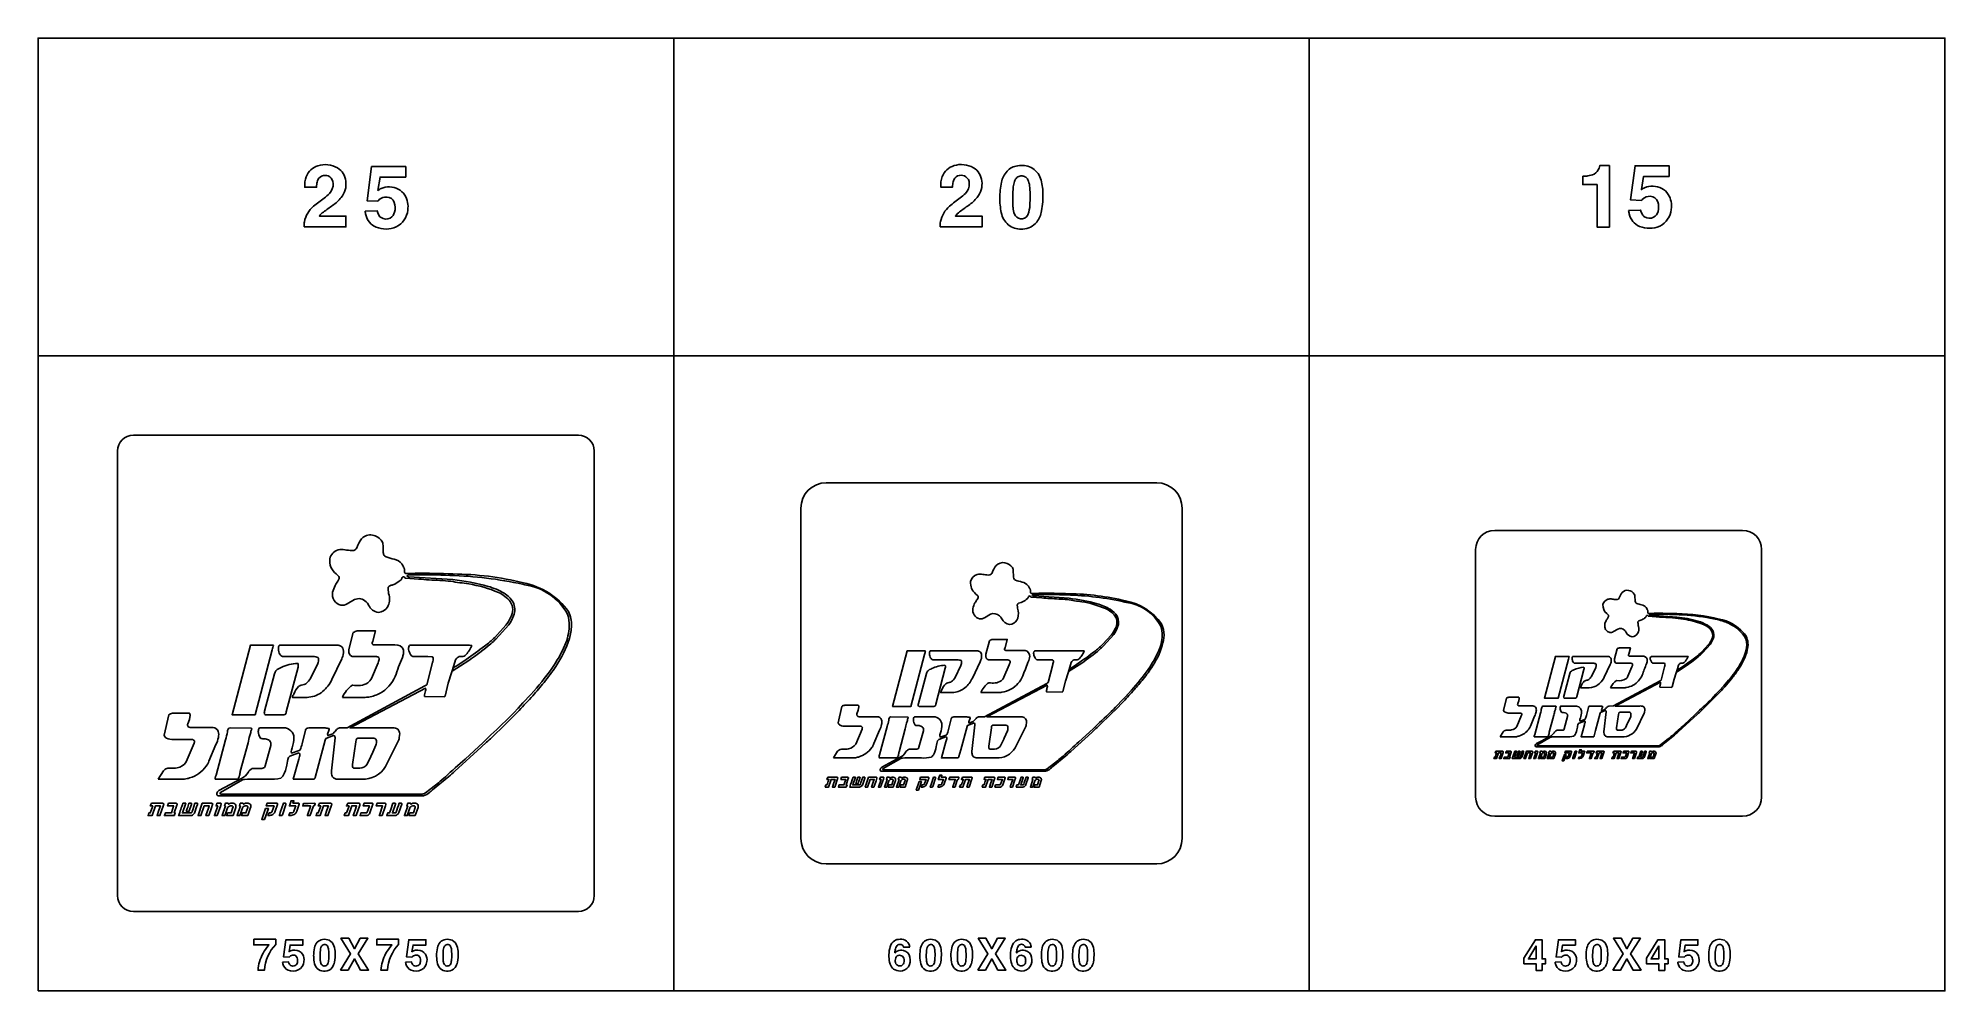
# Model space of a CAD drawing. Extents: x 0 to 3000, y 0 to 1500.
import ezdxf

# ---------------------------------------------------------------- set-up
doc = ezdxf.new("R2010")
doc.units = 0
doc.header["$MEASUREMENT"] = 0

msp = doc.modelspace()

# ---------------------------------------------------------------- linework, layer by layer
for points in [[(0.0003, 1000), (1000, 1000), (1000, 1500), (0.0003, 1500)], [(1000, 1000), (2000, 1000), (2000, 1500), (1000, 1500)], [(2000, 1000), (3000, 1000), (3000, 1500), (2000, 1500)], [(0.0001, 0.0001), (1000, 0.0001), (1000, 1000), (0.0001, 1000)], [(1000, 0.0001), (2000, 0.0001), (2000, 1000), (1000, 1000)], [(2000, 0.0001), (3000, 0.0001), (3000, 1000), (2000, 1000)], [(2400.58, 362.041), (2397.9, 362.041), (2401.38, 372.151), (2404.06, 372.151)], [(1385.17, 316.093), (1381.61, 316.093), (1386.25, 329.573), (1389.82, 329.573)], [(356.391, 270.036), (351.93, 270.036), (357.731, 286.886), (362.191, 286.886)], [(475.714, 32.7948), (491.716, 58.3477), (476.393, 82.7948), (488.628, 82.7948), (497.632, 66.2466), (506.826, 82.7948), (518.848, 82.7948), (503.335, 58.3477), (519.93, 32.7948), (507.277, 32.7948), (497.632, 50.2908), (487.625, 32.7948)], [(1478.42, 32.7948), (1494.42, 58.3477), (1479.1, 82.7948), (1491.33, 82.7948), (1500.34, 66.2466), (1509.53, 82.7948), (1521.55, 82.7948), (1506.04, 58.3477), (1522.64, 32.7948), (1509.98, 32.7948), (1500.34, 50.2908), (1490.33, 32.7948)], [(2337.67, 51.2623), (2355.75, 80.5514), (2366.36, 80.5514), (2366.36, 50.3066), (2371.76, 50.3066), (2371.76, 42.7), (2366.36, 42.7), (2366.36, 32.2497), (2356.86, 32.2497), (2356.86, 42.7), (2337.67, 42.7)], [(2356.86, 70.82), (2344.86, 50.3066), (2356.86, 50.3066)], [(2477.84, 32.7948), (2493.84, 58.3477), (2478.52, 82.7948), (2490.76, 82.7948), (2499.76, 66.2466), (2508.95, 82.7948), (2520.98, 82.7948), (2505.46, 58.3477), (2522.06, 32.7948), (2509.41, 32.7948), (2499.76, 50.2908), (2489.75, 32.7948)], [(2530.52, 51.2624), (2548.6, 80.5515), (2559.21, 80.5515), (2559.21, 50.3066), (2564.61, 50.3066), (2564.61, 42.7), (2559.21, 42.7), (2559.21, 32.2498), (2549.71, 32.2498), (2549.71, 42.7), (2530.52, 42.7)], [(2549.71, 70.8201), (2537.71, 50.3066), (2549.71, 50.3066)]]:
    msp.add_lwpolyline(points, close=True)
for points in [[(418.422, 1202.63, -0.0640343), (418.928, 1211.01, -0.161687), (433.256, 1235.22, -0.0283718), (449.985, 1248.18, 0.0545111), (458.342, 1255.35, 0.192461), (464.329, 1271.16, 0.234238), (458.895, 1281.72, 0.196223), (448.769, 1283.63, 0.252425), (440.001, 1276.76, 0.0856617), (438.343, 1269.95, 0.0202329), (438.058, 1265.27), (419.402, 1265.27, -0.0983795), (421.819, 1281.8, -0.245047), (440.286, 1299.05, -0.207102), (471.075, 1295.71, -0.233443), (484.06, 1274.78, -0.20961), (476.793, 1249.11, -0.0785124), (463.223, 1236.52, 0.0107372), (448.895, 1226.2, 0.0665092), (442.545, 1219.79), (484.344, 1219.79), (484.344, 1202.63)], [(514.481, 1227.42), (533.264, 1228.13, 0.0452719), (535.823, 1221.64, 0.0567733), (537.719, 1218.89, 0.070207), (539.488, 1217.5, 0.264984), (553.895, 1216.74, 0.20748), (560.862, 1225.98, 0.147389), (560.404, 1241.2, 0.308532), (548.651, 1249.76, 0.215743), (536.74, 1245.67, 0.028781), (534.591, 1243.17), (517.546, 1243.98), (524.67, 1297.85), (578.286, 1297.85), (578.286, 1281.1), (538.114, 1281.1), (534.528, 1260.29, -0.0211252), (539.694, 1263.31, -0.121371), (553.026, 1265.65, -0.244671), (576.943, 1252.87, -0.173069), (581.572, 1229.22, -0.256779), (563.5, 1202.82, -0.199585), (531.684, 1202.4, -0.245625), (515.571, 1221.95, -0.0170062)], [(1419.16, 1202.77, -0.0640343), (1419.66, 1211.15, -0.161687), (1433.99, 1235.37, -0.0283718), (1450.72, 1248.32, 0.0545111), (1459.08, 1255.49, 0.192461), (1465.07, 1271.31, 0.234238), (1459.63, 1281.86, 0.196223), (1449.5, 1283.77, 0.252425), (1440.74, 1276.9, 0.0856617), (1439.08, 1270.09, 0.0202329), (1438.79, 1265.41), (1420.14, 1265.41, -0.0983795), (1422.55, 1281.94, -0.245047), (1441.02, 1299.19, -0.207102), (1471.81, 1295.86, -0.233443), (1484.8, 1274.92, -0.20961), (1477.53, 1249.25, -0.0785124), (1463.96, 1236.66, 0.0107372), (1449.63, 1226.34, 0.0665092), (1443.28, 1219.93), (1485.08, 1219.93), (1485.08, 1202.77)], [(1513.14, 1247.83, -0.0563084), (1515.56, 1272.96, -0.130301), (1524.44, 1290.48, -0.174843), (1541.17, 1299.05, -0.147552), (1562.41, 1296.39, -0.192146), (1577.14, 1279.13, -0.0833996), (1580.83, 1256.31, -0.0545507), (1578.83, 1228, -0.116773), (1571.2, 1210.37, -0.221099), (1549.25, 1199.3, -0.162564), (1528.67, 1204.31, -0.174743), (1516.16, 1222.47, -0.0640867), (1513.17, 1245.95)], [(2430.38, 1282.79), (2435.62, 1282.79, 0.0261527), (2438.02, 1283.06, 0.0824327), (2447.96, 1285.95, 0.211118), (2455.97, 1295.44, 0.0230957), (2457.03, 1299.41), (2472.27, 1299.41), (2472.27, 1202.61), (2452.82, 1202.61), (2452.82, 1269.42), (2430.38, 1269.42)], [(2502.41, 1228.59), (2521.19, 1229.3, 0.0452719), (2523.75, 1222.8, 0.0567733), (2525.65, 1220.06, 0.070207), (2527.41, 1218.67, 0.264984), (2541.82, 1217.91, 0.20748), (2548.79, 1227.15, 0.147389), (2548.33, 1242.36, 0.308532), (2536.58, 1250.92, 0.215743), (2524.67, 1246.83, 0.028781), (2522.52, 1244.34), (2505.47, 1245.14), (2512.6, 1299.01), (2566.21, 1299.01), (2566.21, 1282.27), (2526.04, 1282.27), (2522.45, 1261.46, -0.0211252), (2527.62, 1264.48, -0.121371), (2540.95, 1266.82, -0.244671), (2564.87, 1254.04, -0.173069), (2569.5, 1230.39, -0.256779), (2551.43, 1203.99, -0.199585), (2519.61, 1203.56, -0.245625), (2503.5, 1223.12, -0.0170062)], [(1533.69, 1235.62, 0.0124589), (1533.9, 1233.09, 0.0668192), (1536.14, 1222.93, 0.615362), (1556.51, 1220.69, 0.0726881), (1558.69, 1225.9, 0.0588562), (1560.57, 1240.82, 0.0389037), (1559.92, 1267.61, 0.084671), (1557.28, 1276.95, 0.156013), (1552.7, 1281.81, 0.143208), (1546.41, 1283, 0.172584), (1540.11, 1280.52, 0.132565), (1536.13, 1274.29, 0.0498315), (1534.31, 1265.6, 0.0368731)], [(150, 125), (850, 125, 0.414213), (875, 150), (875, 850, 0.414213), (850, 875), (150, 875, 0.414213), (125, 850), (125, 150, 0.414213)], [(1240, 200), (1760, 200, 0.414213), (1800, 240), (1800, 760, 0.414213), (1760, 800), (1240, 800, 0.414213), (1200, 760), (1200, 240, 0.414213)], [(2291.72, 275), (2681.72, 275, 0.414213), (2711.72, 305), (2711.72, 695, 0.414213), (2681.72, 725), (2291.72, 725, 0.414213), (2261.72, 695), (2261.72, 305, 0.414213)], [(497.668, 414.04), (554.453, 414.04, -0.0503522), (560.238, 414.04, -0.467929), (568.6, 402.683), (568.168, 398.612, -0.058254), (567.311, 395.183), (546.527, 353.183, -0.274511), (509.24, 333.255), (486.527, 333.255), (470.029, 333.255, -0.0863373), (465.525, 334.969, -0.135371), (462.529, 338.183, -0.111257), (461.457, 345.04, -0.00907184), (461.457, 346.326), (467.242, 398.612, 0.0560754), (467.024, 400.111, 0.345465), (464.672, 402.04), (452.668, 397.219), (451.815, 394.969), (439.598, 349.541), (435.953, 336.04, -0.064971), (435.525, 334.755, -0.233629), (434.672, 333.683, -0.0334743), (431.457, 333.255), (401.457, 333.255), (410.029, 364.969, -0.00829773), (411.311, 369.04, 0.107746), (411.955, 372.683, 0.271361), (410.029, 374.719), (396.1, 369.362, 0.179203), (393.957, 367.326, 0.0347392), (391.17, 355.54, -0.0850252), (385.596, 339.255, -0.0969074), (381.74, 334.969, -0.0817297), (362.242, 333.255, 0.0218575), (343.17, 333.255, 0.0383489), (324.742, 333.04, 0.0528856), (321.527, 332.183), (286.815, 312.576, 0.661372), (288.096, 309.683), (604.385, 309.898, 0.151773), (609.524, 311.826), (629.672, 327.683, 0.00835826), (640.813, 337.112, -0.00499497), (671.883, 364.969), (699.955, 390.897), (712.381, 403.112, 0.0159671), (748.381, 437.826), (755.236, 445.326), (762.736, 453.254), (775.385, 466.754, 0.028814), (808.168, 507.683, 0.0580521), (828.738, 544.54, 0.109211), (835.385, 573.897, 0.105096), (832.811, 592.99, 0.239644), (765.951, 639.169, 0.00527164), (762.311, 640.111, 0.0487445), (647.885, 654.061, 0.0165891), (590.455, 654.983), (582.098, 655.111, 0.203723), (580.49, 652.883, 0.0675786), (582.955, 652.112), (652.381, 647.59, -0.0433271), (707.885, 636.897, -0.0613977), (733.383, 625.969, -0.121872), (747.311, 612.04, -0.204143), (747.955, 590.397, -0.0602197), (740.668, 576.254), (720.311, 553.969, 0.0175146), (712.381, 546.469, -0.0226622), (677.455, 519.983), (651.309, 503.29), (653.242, 508.69), (660.311, 512.568), (673.6, 521.611, 0.00920599), (702.311, 542.611, 0.0292547), (718.383, 556.54), (735.951, 575.612, 0.0545771), (743.451, 587.826, 0.28355), (742.811, 612.897, 0.115337), (724.166, 627.254, 0.0595285), (677.455, 640.754, -0.00810712), (649.383, 644.826, 0.0128975), (615.098, 646.969, 0.0125588), (598.6, 648.147), (577.813, 649.519, -0.0451926), (576.309, 651.469, 0.255308), (574.811, 652.112, 0.181205), (572.885, 650.826, 0.0318829), (572.024, 648.897, -0.14156), (570.951, 647.183), (568.168, 645.04, -0.0935134), (558.313, 639.255, 0.0481988), (553.168, 637.755, 0.187198), (550.813, 635.612, 0.0846939), (550.596, 633.683, 0.0513287), (552.098, 622.755, -0.190098), (549.74, 604.326, -0.258494), (535.385, 595.969, -0.266656), (519.955, 607.326, 0.090751), (515.883, 612.683, 0.316758), (497.887, 616.112), (486.309, 609.255, -0.167657), (476.457, 607.112, -0.401517), (463.383, 627.469, -0.0695706), (467.455, 638.397, -0.0407599), (471.74, 645.255, 0.0933748), (473.453, 649.326, 0.198023), (473.025, 652.326), (468.74, 656.611, -0.257215), (458.883, 680.397, -0.288809), (471.953, 694.111, -0.120224), (482.668, 694.54, 0.038509), (493.6, 693.254, 0.155868), (499.166, 694.754, 0.133072), (501.309, 697.755, -0.0788483), (509.027, 711.897, -0.2704), (525.951, 717.469, -0.213601), (540.951, 707.826, -0.126692), (542.668, 701.397), (542.885, 691.326, 0.0940095), (543.957, 686.397, 0.185732), (547.381, 683.183, 0.0351954), (560.029, 679.54, -0.166502), (572.24, 672.254, -0.0391119), (574.811, 667.326, 0.0283345), (575.668, 666.04, -0.13078), (576.309, 663.897, -0.0254727), (576.309, 660.04, 0.0593466), (576.74, 658.112, 0.161009), (578.025, 657.254, 0.0660687), (581.025, 657.233), (593.242, 657.426, -0.0124798), (652.598, 656.44, -0.0583602), (763.6, 642.426, -0.188977), (834.524, 597.276, -0.102584), (839.24, 574.969, -0.0571015), (835.813, 554.612, -0.0792662), (814.383, 510.897, -0.0321408), (795.951, 485.612, -0.0145797), (778.168, 464.612, -0.0104774), (756.74, 441.662), (746.238, 430.84), (734.24, 418.969), (713.67, 399.04, -0.0135997), (705.311, 391.326), (696.953, 383.612), (655.813, 346.112, -0.00656726), (646.17, 337.433), (620.455, 316.605, 0.0102623), (615.951, 312.469, -0.0982614), (606.309, 307.112), (285.744, 307.112, -0.0585662), (283.811, 307.112, -0.197246), (281.668, 307.969, -0.215928), (281.027, 310.755, -0.201173), (284.455, 315.383), (320.029, 334.541, 0.155348), (330.525, 343.969, -0.156268), (336.955, 349.969, -0.0203868), (338.244, 350.312), (351.955, 350.376, 0.0428012), (354.742, 351.04, 0.226543), (356.885, 352.755, 0.0376511), (357.311, 354.533), (365.883, 386.376, 0.0311962), (366.311, 388.754, 0.277936), (362.455, 395.183, 0.150146), (355.596, 396.897, -0.0458892), (351.74, 397.112, -0.16268), (349.811, 397.969, -0.171104), (346.383, 408.469, -0.181543), (348.313, 414.04), (350.883, 414.04), (389.24, 414.04, -0.408894), (402.311, 394.969, -0.0531373), (398.453, 378.897, 0.152635), (398.67, 374.44), (410.883, 378.362, 0.172109), (412.172, 379.54, 0.0266949), (415.387, 389.183), (420.525, 410.504, -0.115614), (422.024, 413.076, -0.0530876), (425.883, 414.04), (451.598, 414.04, -0.0524254), (457.813, 412.861, -0.107832), (458.025, 411.469), (455.029, 404.14), (455.561, 401.879), (463.6, 404.761, 0.0352574), (464.672, 405.897, -0.00827665), (469.598, 411.254, -0.137804), (474.315, 414.04), (486.309, 414.254), (608.451, 480.147, 0.0736199), (610.385, 481.197), (611.457, 481.862), (620.238, 516.919, 0.0133394), (621.309, 520.54, 0.102561), (621.527, 523.969, 0.222176), (619.811, 526.111), (613.383, 526.326), (611.457, 526.326), (603.957, 526.326), (590.029, 526.326, -0.0683201), (588.525, 526.754, -0.129113), (585.951, 529.754, -0.0877826), (582.955, 537.254, -0.140786), (583.383, 542.397, -0.214543), (585.525, 544.326), (587.024, 544.39), (678.525, 544.39), (681.953, 544.004, -0.0397108), (681.74, 542.397, -0.0632689), (677.455, 534.897, -0.0593371), (672.098, 528.254, -0.152085), (668.451, 526.326), (665.027, 526.326), (662.668, 526.326, 0.192242), (656.666, 521.183), (653.883, 512.076), (650.455, 500.826), (645.311, 484.54), (640.168, 464.183, -0.150963), (638.67, 463.112), (608.025, 463.669, -0.0679377), (608.025, 466.111, 0.0144114), (609.74, 474.147), (609.524, 476.397), (490.813, 414.04)], [(1498.2, 431.297), (1543.63, 431.297, -0.0503522), (1548.25, 431.297, -0.467929), (1554.95, 422.211), (1554.6, 418.954, -0.058254), (1553.91, 416.211), (1537.29, 382.611, -0.274511), (1507.46, 366.668), (1489.29, 366.668), (1476.09, 366.668, -0.0863373), (1472.48, 368.04, -0.135371), (1470.09, 370.611, -0.111257), (1469.23, 376.097, -0.00907184), (1469.23, 377.125), (1473.86, 418.954, 0.0560754), (1473.68, 420.154, 0.345465), (1471.8, 421.697), (1462.2, 417.84), (1461.51, 416.04), (1451.74, 379.697), (1448.83, 368.897, -0.064971), (1448.48, 367.868, -0.233629), (1447.8, 367.011, -0.0334743), (1445.23, 366.668), (1421.23, 366.668), (1428.09, 392.04, -0.00829773), (1429.11, 395.297, 0.107746), (1429.63, 398.211, 0.271361), (1428.09, 399.84), (1416.94, 395.554, 0.179203), (1415.23, 393.925, 0.0347392), (1413, 384.497, -0.0850252), (1408.54, 371.468, -0.0969074), (1405.46, 368.04, -0.0817297), (1389.86, 366.668, 0.0218575), (1374.6, 366.668, 0.0383489), (1359.86, 366.496, 0.0528856), (1357.28, 365.811), (1329.51, 350.125, 0.661372), (1330.54, 347.811), (1583.57, 347.983, 0.151773), (1587.68, 349.525), (1603.8, 362.211, 0.00835826), (1612.71, 369.754, -0.00499497), (1637.57, 392.04), (1660.03, 412.782), (1669.97, 422.554, 0.0159671), (1698.77, 450.325), (1704.25, 456.325), (1710.25, 462.668), (1720.37, 473.468, 0.028814), (1746.6, 506.211, 0.0580521), (1763.06, 535.697, 0.109211), (1768.37, 559.183, 0.105096), (1766.31, 574.457, 0.239644), (1712.83, 611.4, 0.00527164), (1709.91, 612.154, 0.0487445), (1618.37, 623.314, 0.0165891), (1572.43, 624.051), (1565.74, 624.154, 0.203723), (1564.46, 622.371, 0.0675786), (1566.43, 621.754), (1621.97, 618.137, -0.0433271), (1666.37, 609.582, -0.0613977), (1686.77, 600.84, -0.121872), (1697.91, 589.697, -0.204143), (1698.43, 572.383, -0.0602197), (1692.6, 561.068), (1676.31, 543.24, 0.0175146), (1669.97, 537.24, -0.0226622), (1642.03, 516.051), (1621.11, 502.697), (1622.66, 507.016), (1628.31, 510.119), (1638.95, 517.354, 0.00920599), (1661.91, 534.154, 0.0292547), (1674.77, 545.297), (1688.83, 560.554, 0.0545771), (1694.83, 570.326, 0.28355), (1694.31, 590.383, 0.115337), (1679.4, 601.868, 0.0595285), (1642.03, 612.668, -0.00810712), (1619.57, 615.925, 0.0128975), (1592.14, 617.64, 0.0125588), (1578.95, 618.582), (1562.31, 619.68, -0.0451926), (1561.11, 621.24, 0.255308), (1559.91, 621.754, 0.181205), (1558.37, 620.725, 0.0318829), (1557.68, 619.183, -0.14156), (1556.83, 617.811), (1554.6, 616.097, -0.0935134), (1546.71, 611.468, 0.0481988), (1542.6, 610.268, 0.187198), (1540.71, 608.554, 0.0846939), (1540.54, 607.011, 0.0513287), (1541.74, 598.268, -0.190098), (1539.86, 583.525, -0.258494), (1528.37, 576.84, -0.266656), (1516.03, 585.925, 0.090751), (1512.77, 590.211, 0.316758), (1498.37, 592.954), (1489.11, 587.468, -0.167657), (1481.23, 585.754, -0.401517), (1470.77, 602.04, -0.0695706), (1474.03, 610.782, -0.0407599), (1477.46, 616.268, 0.0933748), (1478.83, 619.525, 0.198023), (1478.48, 621.925), (1475.06, 625.354, -0.257215), (1467.17, 644.383, -0.288809), (1477.63, 655.354, -0.120224), (1486.2, 655.697, 0.038509), (1494.95, 654.668, 0.155868), (1499.4, 655.868, 0.133072), (1501.11, 658.268, -0.0788483), (1507.29, 669.582, -0.2704), (1520.83, 674.04, -0.213601), (1532.83, 666.326, -0.126692), (1534.2, 661.183), (1534.37, 653.126, 0.0940095), (1535.23, 649.183, 0.185732), (1537.97, 646.611, 0.0351954), (1548.09, 643.697, -0.166502), (1557.86, 637.868, -0.0391119), (1559.91, 633.925, 0.0283345), (1560.6, 632.897, -0.13078), (1561.11, 631.183, -0.0254727), (1561.11, 628.097, 0.0593466), (1561.46, 626.554, 0.161009), (1562.48, 625.868, 0.0660687), (1564.88, 625.851), (1574.66, 626.005, -0.0124798), (1622.14, 625.217, -0.0583602), (1710.95, 614.005, -0.188977), (1767.68, 577.885, -0.102584), (1771.46, 560.04, -0.0571015), (1768.71, 543.754, -0.0792662), (1751.57, 508.782, -0.0321408), (1736.83, 488.554, -0.0145797), (1722.6, 471.754, -0.0104774), (1705.46, 453.394), (1697.06, 444.737), (1687.46, 435.239), (1671, 419.297, -0.0135997), (1664.31, 413.125), (1657.63, 406.954), (1624.71, 376.954, -0.00656726), (1617, 370.011), (1596.43, 353.348, 0.0102623), (1592.83, 350.04, -0.0982614), (1585.11, 345.754), (1328.66, 345.754, -0.0585662), (1327.11, 345.754, -0.197246), (1325.4, 346.44, -0.215928), (1324.88, 348.668, -0.201173), (1327.63, 352.371), (1356.09, 367.697, 0.155348), (1364.48, 375.24, -0.156268), (1369.63, 380.04, -0.0203868), (1370.66, 380.314), (1381.63, 380.365, 0.0428012), (1383.86, 380.897, 0.226543), (1385.57, 382.268, 0.0376511), (1385.91, 383.691), (1392.77, 409.165, 0.0311962), (1393.11, 411.068, 0.277936), (1390.03, 416.211, 0.150146), (1384.54, 417.582, -0.0458892), (1381.46, 417.754, -0.16268), (1379.91, 418.439, -0.171104), (1377.17, 426.84, -0.181543), (1378.71, 431.297), (1380.77, 431.297), (1411.46, 431.297, -0.408894), (1421.91, 416.04, -0.0531373), (1418.83, 403.182, 0.152635), (1419, 399.617), (1428.77, 402.754, 0.172109), (1429.8, 403.697, 0.0266949), (1432.37, 411.411), (1436.48, 428.468, -0.115614), (1437.68, 430.525, -0.0530876), (1440.77, 431.297), (1461.34, 431.297, -0.0524254), (1466.31, 430.354, -0.107832), (1466.48, 429.239), (1464.09, 423.377), (1464.51, 421.568), (1470.94, 423.874, 0.0352574), (1471.8, 424.782, -0.00827665), (1475.74, 429.068, -0.137804), (1479.52, 431.297), (1489.11, 431.468), (1586.83, 484.182, 0.0736199), (1588.37, 485.022), (1589.23, 485.554), (1596.25, 513.599, 0.0133394), (1597.11, 516.496, 0.102561), (1597.29, 519.24, 0.222176), (1595.91, 520.954), (1590.77, 521.125), (1589.23, 521.125), (1583.23, 521.125), (1572.09, 521.125, -0.0683201), (1570.88, 521.468, -0.129113), (1568.83, 523.868, -0.0877826), (1566.43, 529.868, -0.140786), (1566.77, 533.982, -0.214543), (1568.48, 535.525), (1569.68, 535.577), (1642.88, 535.577), (1645.63, 535.268, -0.0397108), (1645.46, 533.982, -0.0632689), (1642.03, 527.982, -0.0593371), (1637.74, 522.668, -0.152085), (1634.83, 521.125), (1632.09, 521.125), (1630.2, 521.125, 0.192242), (1625.4, 517.011), (1623.17, 509.725), (1620.43, 500.725), (1616.31, 487.697), (1612.2, 471.411, -0.150963), (1611, 470.554), (1586.48, 470.999, -0.0679377), (1586.48, 472.954, 0.0144114), (1587.86, 479.382), (1587.68, 481.182), (1492.71, 431.297)], [(2485.35, 448.444), (2519.42, 448.444, -0.0503522), (2522.89, 448.444, -0.467929), (2527.91, 441.629), (2527.65, 439.187, -0.058254), (2527.13, 437.129), (2514.66, 411.93, -0.274511), (2492.29, 399.972), (2478.66, 399.972), (2468.76, 399.972, -0.0863373), (2466.06, 401.001, -0.135371), (2464.26, 402.93, -0.111257), (2463.62, 407.044, -0.00907184), (2463.62, 407.815), (2467.09, 439.187, 0.0560754), (2466.96, 440.087, 0.345465), (2465.55, 441.244), (2458.35, 438.351), (2457.83, 437.001), (2450.5, 409.744), (2448.32, 401.644, -0.064971), (2448.06, 400.872, -0.233629), (2447.55, 400.23, -0.0334743), (2445.62, 399.972), (2427.62, 399.972), (2432.76, 419.001, -0.00829773), (2433.53, 421.444, 0.107746), (2433.92, 423.629, 0.271361), (2432.76, 424.851), (2424.41, 421.637, 0.179203), (2423.12, 420.415, 0.0347392), (2421.45, 413.344, -0.0850252), (2418.1, 403.573, -0.0969074), (2415.79, 401.001, -0.0817297), (2404.09, 399.972, 0.0218575), (2392.65, 399.972, 0.0383489), (2381.59, 399.844, 0.0528856), (2379.66, 399.33), (2358.83, 387.565, 0.661372), (2359.6, 385.83), (2549.38, 385.958, 0.151773), (2552.46, 387.115), (2564.55, 396.629, 0.00835826), (2571.23, 402.287, -0.00499497), (2589.88, 419.001), (2606.72, 434.558), (2614.17, 441.887, 0.0159671), (2635.78, 462.715), (2639.89, 467.215), (2644.39, 471.972), (2651.98, 480.072, 0.028814), (2671.65, 504.629, 0.0580521), (2683.99, 526.744, 0.0856048), (2687.77, 540.452, 0.199313), (2684.62, 557.779, 0.0804876), (2670.53, 572.564, 0.035566), (2659.38, 578.784, 0.0421706), (2652.22, 581.648, 0.034871), (2630.7, 586.775), (2625.46, 587.724, 0.0353135), (2575.46, 592.457, 0.0165891), (2541.02, 593.01), (2536, 593.087, 0.203723), (2535.04, 591.75, 0.0675786), (2536.52, 591.287), (2578.17, 588.574, -0.0433271), (2611.48, 582.158, -0.0613977), (2626.78, 575.601, -0.121872), (2635.13, 567.244, -0.204143), (2635.52, 554.258, -0.0602197), (2631.15, 545.772), (2618.93, 532.401, 0.0175146), (2614.17, 527.901, -0.0226622), (2593.22, 512.009), (2577.53, 501.994), (2578.69, 505.234), (2582.93, 507.561), (2590.91, 512.987, 0.00920599), (2608.13, 525.587, 0.0292547), (2617.78, 533.944), (2628.32, 545.387, 0.0545771), (2632.82, 552.715, 0.28355), (2632.43, 567.758, 0.115337), (2621.25, 576.372, 0.0595285), (2593.22, 584.473, -0.00810712), (2576.38, 586.915, 0.0128975), (2555.8, 588.201, 0.0125588), (2545.91, 588.908), (2533.43, 589.731, -0.0451926), (2532.53, 590.901, 0.255308), (2531.63, 591.287, 0.181205), (2530.48, 590.515, 0.0318829), (2529.96, 589.358, -0.14156), (2529.32, 588.33), (2527.65, 587.044, -0.0935134), (2521.73, 583.573, 0.0481988), (2518.65, 582.673, 0.187198), (2517.23, 581.387, 0.0846939), (2517.1, 580.23, 0.0513287), (2518, 573.673, -0.190098), (2516.59, 562.615, -0.258494), (2507.98, 557.601, -0.266656), (2498.72, 564.415, 0.090751), (2496.28, 567.63, 0.316758), (2485.48, 569.687), (2478.53, 565.573, -0.167657), (2472.62, 564.287, -0.401517), (2464.78, 576.501, -0.0695706), (2467.22, 583.058, -0.0407599), (2469.79, 587.173, 0.0933748), (2470.82, 589.615, 0.198023), (2470.56, 591.415), (2467.99, 593.987, -0.257215), (2462.08, 608.258, -0.288809), (2469.92, 616.487, -0.120224), (2476.35, 616.744, 0.038509), (2482.91, 615.973, 0.155868), (2486.25, 616.873, 0.133072), (2487.53, 618.673, -0.0788483), (2492.16, 627.158, -0.2704), (2502.32, 630.501, -0.213601), (2511.32, 624.716, -0.126692), (2512.35, 620.858), (2512.48, 614.816, 0.0940095), (2513.12, 611.858, 0.185732), (2515.17, 609.93, 0.0351954), (2522.76, 607.744, -0.166502), (2530.09, 603.372, -0.0391119), (2531.63, 600.415, 0.0283345), (2532.15, 599.644, -0.13078), (2532.53, 598.358, -0.0254727), (2532.53, 596.044, 0.0593466), (2532.79, 594.887, 0.161009), (2533.56, 594.372, 0.0660687), (2535.36, 594.36), (2542.69, 594.476, -0.0124798), (2578.3, 593.884, -0.0583602), (2644.91, 585.476, -0.163297), (2683.13, 563.737, -0.099987), (2688.33, 556.195, -0.0849371), (2690.29, 545.001, -0.0571015), (2688.23, 532.787, -0.0792662), (2675.38, 506.558, -0.0321408), (2664.32, 491.387, -0.0145797), (2653.65, 478.787, -0.0104774), (2640.79, 465.017), (2634.49, 458.524), (2627.29, 451.401), (2614.95, 439.444, -0.0135997), (2609.93, 434.815), (2604.92, 430.187), (2580.23, 407.687, -0.00656726), (2574.45, 402.48), (2559.02, 389.982, 0.0102623), (2556.32, 387.501, -0.0982614), (2550.53, 384.287), (2358.19, 384.287, -0.0585662), (2357.03, 384.287, -0.197246), (2355.75, 384.801, -0.215928), (2355.36, 386.472, -0.201173), (2357.42, 389.249), (2378.76, 400.744, 0.155348), (2385.06, 406.401, -0.156268), (2388.92, 410.001, -0.0203868), (2389.69, 410.207), (2397.92, 410.245, 0.0428012), (2399.59, 410.644, 0.226543), (2400.88, 411.673, 0.0376511), (2401.13, 412.74), (2406.28, 431.845, 0.0311962), (2406.53, 433.272, 0.277936), (2404.22, 437.129, 0.150146), (2400.1, 438.158, -0.0458892), (2397.79, 438.287, -0.16268), (2396.63, 438.801, -0.171104), (2394.58, 445.101, -0.181543), (2395.73, 448.444), (2397.28, 448.444), (2420.29, 448.444, -0.408894), (2428.13, 437.001, -0.0531373), (2425.82, 427.358, 0.152635), (2425.95, 424.684), (2433.28, 427.037, 0.172109), (2434.05, 427.744, 0.0266949), (2435.98, 433.53), (2439.06, 446.322, -0.115614), (2439.96, 447.865, -0.0530876), (2442.28, 448.444), (2457.7, 448.444, -0.0524254), (2461.43, 447.737, -0.107832), (2461.56, 446.901), (2459.76, 442.504), (2460.08, 441.147), (2464.91, 442.877, 0.0352574), (2465.55, 443.558, -0.00827665), (2468.5, 446.772, -0.137804), (2471.33, 448.444), (2478.53, 448.572), (2551.82, 488.108, 0.0736199), (2552.98, 488.738), (2553.62, 489.137), (2558.89, 510.171, 0.0133394), (2559.53, 512.344, 0.102561), (2559.66, 514.401, 0.222176), (2558.63, 515.687), (2554.78, 515.815), (2553.62, 515.815), (2549.12, 515.815), (2540.76, 515.815, -0.0683201), (2539.86, 516.072, -0.129113), (2538.32, 517.872, -0.0877826), (2536.52, 522.372, -0.140786), (2536.78, 525.458, -0.214543), (2538.06, 526.615), (2538.96, 526.654), (2593.86, 526.654), (2595.92, 526.423, -0.0397108), (2595.79, 525.458, -0.0632689), (2593.22, 520.958, -0.0593371), (2590, 516.972, -0.152085), (2587.82, 515.815), (2585.76, 515.815), (2584.35, 515.815, 0.192242), (2580.75, 512.729), (2579.08, 507.265), (2577.02, 500.515), (2573.93, 490.744), (2570.85, 478.53, -0.150963), (2569.95, 477.887), (2551.56, 478.221, -0.0679377), (2551.56, 479.687, 0.0144114), (2552.59, 484.508), (2552.46, 485.858), (2481.23, 448.444)], [(370.168, 544.369, 0.0117162), (368.244, 536.997), (341.457, 434.783), (305.238, 434.783), (334.166, 544.369)], [(472.381, 544.133, -0.0106568), (474.315, 543.683, -0.290068), (480.098, 537.576, -0.126425), (479.24, 526.669, -0.0109951), (477.738, 522.618), (462.311, 490.111), (460.813, 487.476, -0.106187), (445.168, 469.304, -0.129074), (423.096, 461.954), (399.955, 461.954, -0.173883), (400.813, 464.826, 0.0324347), (402.529, 467.376, -0.117947), (409.811, 479.268, -0.144248), (414.098, 481.219, 0.0229453), (418.809, 482.204, 0.0927064), (421.383, 483.554, 0.0667889), (428.453, 491.676), (439.811, 515.311, 0.113816), (441.1, 523.112, 0.225146), (440.029, 524.89, 0.113003), (436.815, 526.047, 0.0115866), (432.311, 526.39), (428.025, 526.368), (385.387, 526.368, -0.0283512), (383.453, 526.968, -0.202221), (379.385, 531.533, -0.139277), (378.313, 541.754, -0.0605218), (378.74, 543.469, -0.108237), (379.811, 544.326), (470.455, 544.326, -0.0980077)], [(478.809, 461.954, -0.143093), (494.672, 481.476, 0.202619), (518.883, 485.14, 0.0841394), (524.453, 492.04), (534.955, 516.576, 0.0245284), (536.24, 520.111, 0.0965634), (536.666, 522.876, 0.295332), (534.315, 525.812, 0.0448387), (532.598, 526.262), (527.668, 526.262), (500.883, 526.262), (497.024, 526.262, -0.021031), (494.24, 526.54, -0.409018), (488.883, 535.626, -0.0285863), (489.098, 537.576), (495.848, 563.976, -0.08102), (498.957, 565.712, -0.0150627), (502.172, 566.676), (530.883, 566.611), (526.596, 550.326), (525.742, 548.204, 0.509068), (527.455, 545.033, 0.0774171), (528.74, 544.797), (530.668, 544.797), (561.309, 544.733), (565.813, 544.54, -0.411909), (575.029, 532.583, -0.0437959), (574.811, 530.397, -0.0122056), (573.096, 524.89, 0.0123485), (561.74, 495.019, -0.152389), (538.168, 468.469, -0.0584867), (520.168, 462.49, -0.0213469), (516.74, 462.211, -0.00717871), (507.311, 461.954)], [(1483.11, 469.628, -0.143093), (1495.8, 485.245, 0.202619), (1515.17, 488.176, 0.0841394), (1519.63, 493.697), (1528.03, 513.325, 0.0245284), (1529.06, 516.154, 0.0965634), (1529.4, 518.365, 0.295332), (1527.52, 520.714, 0.0448387), (1526.14, 521.074), (1522.2, 521.074), (1500.77, 521.074), (1497.68, 521.074, -0.021031), (1495.46, 521.297, -0.409018), (1491.17, 528.565, -0.0285863), (1491.34, 530.125), (1496.74, 551.245, -0.08102), (1499.23, 552.634, -0.0150627), (1501.8, 553.405), (1524.77, 553.354), (1521.34, 540.325), (1520.66, 538.628, 0.509068), (1522.03, 536.091, 0.0774171), (1523.06, 535.902), (1524.6, 535.902), (1549.11, 535.851), (1552.71, 535.697, -0.411909), (1560.09, 526.131, -0.0437959), (1559.91, 524.382, -0.0122056), (1558.54, 519.977, 0.0123485), (1549.46, 496.079, -0.152389), (1530.6, 474.84, -0.0584867), (1516.2, 470.057, -0.0213469), (1513.46, 469.834, -0.00717871), (1505.91, 469.628)], [(2474.03, 477.192, -0.143093), (2483.55, 488.905, 0.202619), (2498.08, 491.104, 0.0841394), (2501.42, 495.244), (2507.72, 509.965, 0.0245284), (2508.49, 512.087, 0.0965634), (2508.75, 513.745, 0.295332), (2507.33, 515.507, 0.0448387), (2506.3, 515.777), (2503.35, 515.777), (2487.28, 515.777), (2484.96, 515.777, -0.021031), (2483.29, 515.944, -0.409018), (2480.08, 521.395, -0.0285863), (2480.2, 522.565), (2484.25, 538.405, -0.08102), (2486.12, 539.447, -0.0150627), (2488.05, 540.025), (2505.28, 539.987), (2502.7, 530.215), (2502.19, 528.943, 0.509068), (2503.22, 527.04, 0.0774171), (2503.99, 526.898), (2505.15, 526.898), (2523.53, 526.859), (2526.23, 526.744, -0.411909), (2531.76, 519.57, -0.0437959), (2531.63, 518.258, -0.0122056), (2530.6, 514.954, 0.0123485), (2523.79, 497.031, -0.152389), (2509.65, 481.101, -0.0584867), (2498.85, 477.514, -0.0213469), (2496.79, 477.347, -0.00717871), (2491.13, 477.192)], [(357.529, 434.569, -0.137769), (356.457, 435.469, -0.143617), (355.813, 437.14, -0.0533361), (356.24, 440.29), (371.885, 499.411, -0.214187), (378.096, 507.147, -0.0162586), (382.6, 509.311, -0.0952608), (408.313, 515.675, -0.279514), (409.385, 514.54, -0.0483879), (408.957, 509.825), (390.313, 439.111, -0.00584167), (390.313, 437.847, -0.143025), (389.455, 436.09, -0.109021), (388.383, 435.318, -0.0741574), (384.742, 434.569)], [(500.883, 526.262, -0.0288271), (497.024, 526.262)], [(1396.2, 535.56, 0.0117162), (1394.66, 529.662), (1373.23, 447.891), (1344.25, 447.891), (1367.4, 535.56)], [(1386.09, 447.72, -0.137769), (1385.23, 448.439, -0.143617), (1384.71, 449.777, -0.0533361), (1385.06, 452.297), (1397.57, 499.594, -0.214187), (1402.54, 505.782, -0.0162586), (1406.14, 507.514, -0.0952608), (1426.71, 512.605, -0.279514), (1427.57, 511.697, -0.0483879), (1427.23, 507.925), (1412.31, 451.354, -0.00584167), (1412.31, 450.342, -0.143025), (1411.63, 448.937, -0.109021), (1410.77, 448.319, -0.0741574), (1407.86, 447.72)], [(1477.97, 535.371, -0.0106568), (1479.52, 535.011, -0.290068), (1484.14, 530.125, -0.126425), (1483.46, 521.399, -0.0109951), (1482.25, 518.159), (1469.91, 492.154), (1468.71, 490.045, -0.106187), (1456.2, 475.508, -0.129074), (1438.54, 469.628), (1420.03, 469.628, -0.173883), (1420.71, 471.925, 0.0324347), (1422.09, 473.965, -0.117947), (1427.91, 483.479, -0.144248), (1431.34, 485.039, 0.0229453), (1435.11, 485.828, 0.0927064), (1437.17, 486.908, 0.0667889), (1442.83, 493.405), (1451.91, 512.314, 0.113816), (1452.94, 518.554, 0.225146), (1452.09, 519.977, 0.113003), (1449.51, 520.902, 0.0115866), (1445.91, 521.176), (1442.48, 521.159), (1408.37, 521.159, -0.0283512), (1406.83, 521.639, -0.202221), (1403.57, 525.291, -0.139277), (1402.71, 533.468, -0.0605218), (1403.06, 534.84, -0.108237), (1403.91, 535.525), (1476.43, 535.525, -0.0980077)], [(1500.77, 521.074, -0.0288271), (1497.68, 521.074)], [(2408.85, 526.641, 0.0117162), (2407.69, 522.218), (2391.62, 460.889), (2369.89, 460.889), (2387.25, 526.641)], [(2470.17, 526.499, -0.0106568), (2471.33, 526.229, -0.290068), (2474.8, 522.565, -0.126425), (2474.29, 516.021, -0.0109951), (2473.39, 513.591), (2464.13, 494.087), (2463.23, 492.505, -0.106187), (2453.85, 481.602, -0.129074), (2440.6, 477.192), (2426.72, 477.192, -0.173883), (2427.23, 478.915, 0.0324347), (2428.26, 480.445, -0.117947), (2432.63, 487.581, -0.144248), (2435.2, 488.751, 0.0229453), (2438.03, 489.342, 0.0927064), (2439.58, 490.152, 0.0667889), (2443.82, 495.025), (2450.63, 509.207, 0.113816), (2451.41, 513.887, 0.225146), (2450.76, 514.954, 0.113003), (2448.83, 515.648, 0.0115866), (2446.13, 515.854), (2443.56, 515.841), (2417.98, 515.841, -0.0283512), (2416.82, 516.201, -0.202221), (2414.38, 518.94, -0.139277), (2413.73, 525.072, -0.0605218), (2413.99, 526.101, -0.108237), (2414.63, 526.615), (2469.02, 526.615, -0.0980077)], [(2487.28, 515.777, -0.0288271), (2484.96, 515.777)], [(2401.26, 460.761, -0.137769), (2400.62, 461.301, -0.143617), (2400.23, 462.304, -0.0533361), (2400.49, 464.194), (2409.88, 499.667, -0.214187), (2413.6, 504.308, -0.0162586), (2416.3, 505.607, -0.0952608), (2431.73, 509.425, -0.279514), (2432.38, 508.744, -0.0483879), (2432.12, 505.915), (2420.93, 463.487, -0.00584167), (2420.93, 462.728, -0.143025), (2420.42, 461.674, -0.109021), (2419.78, 461.211, -0.0741574), (2417.59, 460.761)], [(2300.08, 399.972), (2304.96, 407.841, -0.122224), (2308.3, 410.181, -0.0853406), (2311.39, 410.412, 0.0808897), (2318.08, 410.747, 0.211578), (2326.43, 416.378), (2334.02, 433.864, 0.0516781), (2334.28, 435.072, 0.232787), (2334.02, 436.487, 0.106332), (2332.73, 437.348), (2314.48, 437.387, -0.101452), (2308.05, 438.608, -0.219259), (2305.67, 441.552), (2310.23, 460.787, -0.133894), (2311.78, 461.777, -0.0128237), (2313.7, 462.252), (2329.52, 462.265, -0.171575), (2330.03, 461.43, -0.0653196), (2330.16, 460.324), (2329.52, 456.531), (2327.98, 452.224, 0.0403911), (2327.85, 451.157, 0.337546), (2329.26, 448.997, 0.0756706), (2331.58, 448.701), (2338.26, 448.701), (2344.17, 448.688), (2351.89, 448.701, -0.325842), (2356.78, 445.127, -0.138703), (2356.91, 439.444, -0.0686469), (2354.59, 432.694), (2348.03, 416.97, -0.048958), (2345.33, 412.161, -0.163815), (2329.78, 401.129, -0.0219224), (2324.76, 399.972)], [(188.885, 333.255), (197.025, 346.369, -0.122224), (202.6, 350.269, -0.0853406), (207.738, 350.654, 0.0808897), (218.885, 351.211, 0.211578), (232.813, 360.597), (245.457, 389.74, 0.0516781), (245.883, 391.755, 0.232787), (245.457, 394.111, 0.106332), (243.313, 395.547), (212.887, 395.612, -0.101452), (202.172, 397.647, -0.219259), (198.205, 402.554), (205.813, 434.612, -0.133894), (208.383, 436.262, -0.0128237), (211.598, 437.054), (237.957, 437.076, -0.171575), (238.811, 435.683, -0.0653196), (239.027, 433.84), (237.957, 427.519), (235.387, 420.34, 0.0403911), (235.168, 418.562, 0.337546), (237.529, 414.961, 0.0756706), (241.385, 414.468), (252.529, 414.468), (262.381, 414.447), (275.238, 414.468, -0.325842), (283.383, 408.511, -0.138703), (283.602, 399.04, -0.0686469), (279.742, 387.79), (268.811, 361.583, -0.048958), (264.315, 353.569, -0.163815), (238.383, 335.183, -0.0219224), (230.029, 333.255)], [(1251.17, 366.668), (1257.68, 377.159, -0.122224), (1262.14, 380.279, -0.0853406), (1266.25, 380.588, 0.0808897), (1275.17, 381.034, 0.211578), (1286.31, 388.542), (1296.43, 411.857, 0.0516781), (1296.77, 413.468, 0.232787), (1296.43, 415.354, 0.106332), (1294.71, 416.502), (1270.37, 416.554, -0.101452), (1261.8, 418.182, -0.219259), (1258.63, 422.108), (1264.71, 447.754, -0.133894), (1266.77, 449.074, -0.0128237), (1269.34, 449.708), (1290.43, 449.725, -0.171575), (1291.11, 448.611, -0.0653196), (1291.28, 447.137), (1290.43, 442.079), (1288.37, 436.336, 0.0403911), (1288.2, 434.914, 0.337546), (1290.09, 432.034, 0.0756706), (1293.17, 431.639), (1302.09, 431.639), (1309.97, 431.622), (1320.25, 431.639, -0.325842), (1326.77, 426.874, -0.138703), (1326.94, 419.297, -0.0686469), (1323.86, 410.297), (1315.11, 389.331, -0.048958), (1311.51, 382.92, -0.163815), (1290.77, 368.211, -0.0219224), (1284.09, 366.668)], [(1323, 366.668, -0.078936), (1323, 368.074, -0.0538909), (1324.03, 371.674), (1335.86, 416.279, 0.046098), (1338.25, 426.222, -0.100632), (1339.28, 429.805, -0.261824), (1341.68, 431.211), (1368.51, 430.971, -0.093315), (1368.94, 429.788, -0.01317), (1368.09, 427.851, 0.0747897), (1367.91, 426.857, -0.0490766), (1366.37, 421.559, 0.0124413), (1364.31, 412.491), (1354.54, 376.422, 0.00523649), (1353.51, 371.245, -0.0195501), (1352.31, 368.262, 0.0523392), (1351.97, 366.805)], [(2353.95, 399.972, -0.078936), (2353.95, 401.027, -0.0538909), (2354.72, 403.727), (2363.59, 437.181, 0.046098), (2365.39, 444.638, -0.100632), (2366.16, 447.325, -0.261824), (2367.96, 448.379), (2388.08, 448.199, -0.093315), (2388.41, 447.313, -0.01317), (2387.76, 445.859, 0.0747897), (2387.63, 445.114, -0.0490766), (2386.48, 441.141, 0.0124413), (2384.93, 434.34), (2377.6, 407.288, 0.00523649), (2376.83, 403.405, -0.0195501), (2375.93, 401.168, 0.0523392), (2375.67, 400.075)], [(2484.32, 410.374, -0.200994), (2483.42, 413.884), (2486.63, 435.381), (2486.89, 437.22, -0.12313), (2487.66, 438.325, -0.0857568), (2488.43, 438.685), (2503.73, 438.595, -0.181017), (2505.41, 437.772, -0.10362), (2506.05, 436.358, -0.10959), (2505.66, 432.09), (2501.8, 423.192, 0.0232284), (2500.78, 421.418), (2497.3, 414.193, -0.254383), (2490.36, 410.361), (2489.08, 410.335)], [(278.67, 333.255, -0.078936), (278.67, 335.012, -0.0538909), (279.955, 339.512), (294.742, 395.269, 0.046098), (297.738, 407.697, -0.100632), (299.027, 412.176, -0.261824), (302.024, 413.933), (335.565, 413.633, -0.093315), (336.1, 412.155, -0.01317), (335.029, 409.733, 0.0747897), (334.811, 408.49, -0.0490766), (332.887, 401.869, 0.0124413), (330.313, 390.533), (318.096, 345.447, 0.00523649), (316.815, 338.976, -0.0195501), (315.313, 335.247, 0.0523392), (314.881, 333.426)], [(495.953, 350.591, -0.200994), (494.453, 356.44), (499.811, 392.269), (500.238, 395.333, -0.12313), (501.527, 397.176, -0.0857568), (502.813, 397.776), (528.313, 397.626, -0.181017), (531.1, 396.254, -0.10362), (532.172, 393.897, -0.10959), (531.527, 386.783), (525.098, 371.955, 0.0232284), (523.383, 368.997), (517.598, 356.955, -0.254383), (506.025, 350.569), (503.883, 350.526)], [(1496.83, 380.537, -0.200994), (1495.63, 385.217), (1499.91, 413.88), (1500.25, 416.331, -0.12313), (1501.29, 417.805, -0.0857568), (1502.31, 418.285), (1522.71, 418.165, -0.181017), (1524.95, 417.068, -0.10362), (1525.8, 415.182, -0.10959), (1525.29, 409.491), (1520.14, 397.628, 0.0232284), (1518.77, 395.262), (1514.14, 385.628, -0.254383), (1504.88, 380.52), (1503.17, 380.485)], [(2293.68, 377.193), (2294.07, 377.193), (2295.19, 377.193), (2295.5, 377.193), (2304.18, 377.193), (2304.51, 377.193, -0.0966812), (2304.91, 377.103, -0.145971), (2305.17, 376.882, -0.0759427), (2305.25, 376.687, -0.0453152), (2305.28, 376.46), (2305.27, 376.3, -0.028842), (2305.23, 376.053, -0.0306159), (2305.05, 375.445), (2301.66, 365.622), (2298.99, 365.622), (2300.71, 370.623), (2302.11, 374.691), (2297.49, 374.691), (2294.37, 365.622), (2290.5, 365.622), (2291.36, 368.124), (2292.55, 368.124, -0.0136567), (2294.92, 374.691), (2292.55, 374.691)], [(2315.33, 365.622), (2305.99, 365.622), (2306.85, 368.124), (2312.5, 368.124), (2314.69, 374.485), (2314.76, 374.691), (2309.02, 374.691), (2309.89, 377.193), (2317.03, 377.193), (2317.15, 377.189, -0.10068), (2317.49, 377.091, -0.119474), (2317.75, 376.862, -0.0376854), (2317.8, 376.763, -0.0306981), (2317.86, 376.633, -0.0716671), (2317.9, 376.382, -0.0944834), (2317.86, 375.921, -0.0141521), (2317.74, 375.571), (2315.18, 368.124), (2316.19, 368.124), (2315.54, 366.226)], [(2329.72, 368.124), (2331.05, 368.124, 0.0813072), (2331.34, 368.183, 0.0643195), (2331.51, 368.271, 0.0560479), (2331.7, 368.445), (2331.77, 368.551, 0.0387341), (2331.87, 368.739, 0.0100692), (2332.01, 369.152), (2332.15, 369.56), (2332.69, 371.111), (2334.79, 377.193), (2337.07, 377.156, -0.0580969), (2337.18, 377.003, -0.0487132), (2337.22, 376.845, -0.0123699), (2337.22, 376.73, -0.0332061), (2337.19, 376.475, -0.0406009), (2337.1, 376.153), (2336.28, 373.785), (2334.29, 367.982, 0.0155523), (2334.24, 367.852, -0.129227), (2332.52, 366.135, -0.0998602), (2331.14, 365.646, -0.0340797), (2330.51, 365.622), (2319.41, 365.622, -0.00797148), (2323.5, 377.193), (2326.03, 377.193), (2322.95, 368.124), (2325.63, 368.124)], [(2326.47, 369.442), (2327.51, 372.452, 0.0160496), (2329.02, 377.193), (2331.42, 377.165, -0.0463574), (2331.53, 377.017, -0.0702282), (2331.57, 376.868, -0.0510151), (2331.57, 376.619, -0.0126477), (2331.55, 376.499), (2331.52, 376.353, -0.0194422), (2331.39, 375.944), (2329.15, 369.442)], [(2347.88, 365.622), (2345.19, 365.622), (2347.62, 372.649), (2348.32, 374.691), (2343.52, 374.691), (2340.4, 365.622), (2337.72, 365.622), (2341.74, 377.193), (2350.72, 377.193, -0.068624), (2351.13, 377.128, -0.0487476), (2351.32, 377.044, -0.12327), (2351.53, 376.804, -0.0760751), (2351.57, 376.607, -0.0219199), (2351.57, 376.465, -0.069163), (2351.48, 376.078), (2350.41, 372.974)], [(2355.88, 365.622), (2353.21, 365.622), (2356.33, 374.691), (2354.72, 374.691), (2355.58, 377.193), (2359.18, 377.192, -0.150911), (2359.44, 377.081, -0.038965), (2359.54, 376.91, -0.0475194), (2359.58, 376.644, -0.0605517), (2359.57, 376.395, -0.045777), (2359.51, 376.153, -0.00900889), (2359.35, 375.704), (2359.14, 375.077)], [(2370.73, 365.622), (2364.74, 365.622), (2365.6, 368.124), (2368.92, 368.124), (2370.67, 373.224, 0.0296957), (2370.72, 373.374, 0.0394492), (2370.73, 373.491, 0.114488), (2370.64, 374.11, 0.082717), (2370.43, 374.443, 0.032936), (2370.34, 374.535, 0.0309445), (2370.22, 374.62, 0.100803), (2369.55, 374.886, 0.0775567), (2368.28, 374.912, 0.137158), (2366.37, 373.979, 0.121804), (2365.63, 372.846), (2363.66, 367.14), (2363.14, 365.622), (2360.46, 365.622), (2363.61, 374.691), (2362.69, 374.691), (2363.55, 377.193), (2366.17, 377.193, -0.0774717), (2366.42, 376.907, -0.0750555), (2366.57, 376.548, -0.0394519), (2366.61, 376.317, -0.144934), (2369.29, 377.371, -0.0556984), (2370.84, 377.375, -0.144314), (2372.59, 376.619, -0.0927336), (2373.12, 375.977, -0.132921), (2373.51, 374.38, -0.0442403), (2373.35, 373.246)], [(2384.75, 365.622), (2378.76, 365.622), (2379.62, 368.124), (2382.94, 368.124), (2384.7, 373.224, 0.0296957), (2384.74, 373.374, 0.0394492), (2384.75, 373.491, 0.114488), (2384.66, 374.11, 0.082717), (2384.45, 374.443, 0.032936), (2384.36, 374.535, 0.0309445), (2384.24, 374.62, 0.100803), (2383.57, 374.886, 0.0775567), (2382.3, 374.912, 0.137158), (2380.39, 373.979, 0.121804), (2379.65, 372.846), (2377.68, 367.14), (2377.16, 365.622), (2374.48, 365.622), (2377.63, 374.691), (2376.71, 374.691), (2377.58, 377.193), (2380.19, 377.193, -0.0774717), (2380.44, 376.907, -0.0750555), (2380.59, 376.548, -0.0394519), (2380.63, 376.317, -0.144934), (2383.31, 377.371, -0.0556984), (2384.87, 377.375, -0.144314), (2386.61, 376.619, -0.0927336), (2387.14, 375.977, -0.132921), (2387.53, 374.38, -0.0442403), (2387.38, 373.246)], [(2410.45, 369.735, -0.132354), (2408.72, 367.102, -0.107441), (2406.4, 365.878, -0.0767429), (2404.32, 365.622), (2403.84, 365.622, -0.00507117), (2404.04, 366.196), (2404.71, 368.124), (2405.36, 368.124, 0.119175), (2406.65, 368.477, 0.113366), (2407.54, 369.305, 0.0666503), (2407.79, 369.813), (2409.47, 374.691), (2402.07, 374.691), (2402.94, 377.193), (2412.24, 377.192, -0.124069), (2412.53, 377.101, -0.0799868), (2412.63, 377.009, -0.0642382), (2412.71, 376.865, -0.0909137), (2412.76, 376.597, -0.0346942), (2412.75, 376.476, -0.031766), (2412.72, 376.345), (2412.66, 376.136)], [(2417.05, 365.622), (2414.37, 365.622, -0.00596369), (2414.46, 365.876), (2414.78, 366.801), (2415.38, 368.568), (2418.36, 377.193), (2420.34, 377.192, -0.150911), (2420.59, 377.086), (2420.68, 376.947), (2420.72, 376.838, -0.0898511), (2420.73, 376.395, -0.045777), (2420.67, 376.153), (2417.28, 366.305, 0.00459552)], [(2430.94, 369.636, -0.128336), (2429.43, 367.397, -0.159409), (2425.51, 365.679, -0.0278069), (2423.48, 365.622), (2424.03, 367.219), (2424.35, 368.124), (2425.59, 368.126, 0.0693549), (2426.85, 368.355, 0.0791527), (2427.6, 368.774), (2427.7, 368.861, 0.115248), (2428.28, 369.71), (2430, 374.691), (2423.89, 374.691), (2425.58, 379.597), (2428.16, 379.597), (2427.33, 377.193), (2432.79, 377.193, -0.089537), (2433.14, 377.09, -0.106652), (2433.28, 376.899, -0.0353654), (2433.31, 376.743, -0.0612637), (2433.25, 376.362, -0.00542177), (2433.22, 376.252)], [(2438.08, 374.691), (2436.54, 374.695), (2437.4, 377.183), (2438.34, 377.184), (2441.66, 377.185), (2447.94, 377.193, -0.0855498), (2448.16, 377.12, -0.0665278), (2448.25, 376.971), (2448.25, 376.848, -0.0296477), (2448.22, 376.674), (2447.64, 375.042, -0.00969186), (2447.58, 374.938, -0.00716837), (2447.5, 374.836, -0.0505098), (2447.34, 374.728, -0.0601438), (2447.22, 374.693), (2446.61, 374.691, -0.00451052), (2446.43, 374.177), (2446.39, 374.043), (2446.33, 373.896), (2443.65, 366.099), (2443.48, 365.622), (2440.81, 365.622), (2440.91, 365.936), (2443.75, 374.157), (2443.93, 374.691), (2441.29, 374.691)], [(2452.3, 377.193), (2452.69, 377.193), (2453.81, 377.193), (2454.12, 377.193), (2462.8, 377.193), (2463.13, 377.193, -0.0966812), (2463.54, 377.103, -0.145971), (2463.79, 376.882, -0.0759427), (2463.87, 376.687, -0.0453152), (2463.9, 376.46), (2463.89, 376.3, -0.028842), (2463.85, 376.053, -0.0306159), (2463.67, 375.445), (2460.28, 365.622), (2457.61, 365.622), (2459.33, 370.623), (2460.73, 374.691), (2456.11, 374.691), (2452.98, 365.622), (2449.12, 365.622), (2449.98, 368.124), (2451.17, 368.124, -0.0136567), (2453.54, 374.691), (2451.16, 374.691)], [(2478.98, 377.193), (2479.37, 377.193), (2480.49, 377.193), (2480.8, 377.193), (2489.47, 377.193), (2489.81, 377.193, -0.0966812), (2490.21, 377.103, -0.145971), (2490.47, 376.882, -0.0759427), (2490.55, 376.687, -0.0453152), (2490.57, 376.46), (2490.57, 376.3, -0.028842), (2490.53, 376.053, -0.0306159), (2490.34, 375.445), (2486.96, 365.622), (2484.29, 365.622), (2486.01, 370.623), (2487.41, 374.691), (2482.79, 374.691), (2479.66, 365.622), (2475.8, 365.622), (2476.66, 368.124), (2477.85, 368.124, -0.0136567), (2480.21, 374.691), (2477.84, 374.691)], [(2499.92, 368.112, -0.0864652), (2498.86, 366.507, -0.130464), (2497.5, 365.71, -0.0639992), (2496.65, 365.622), (2490.65, 365.622), (2491.51, 368.124), (2496.18, 368.125, 0.104318), (2496.85, 368.313, 0.0208205), (2496.99, 368.405, 0.0355003), (2497.22, 368.592, 0.0417642), (2497.49, 368.922), (2499.24, 373.938), (2499.51, 374.691), (2493.62, 374.691), (2494.48, 377.193), (2502.35, 377.193, -0.0781493), (2502.6, 377.148, -0.093392), (2502.76, 377.04, -0.07261), (2502.84, 376.872, -0.0314271), (2502.85, 376.748, -0.0654828), (2502.79, 376.464)], [(2511.45, 365.622), (2508.77, 365.622), (2509.26, 367.055), (2511.89, 374.691), (2505.86, 374.691), (2506.72, 377.193), (2514.24, 377.193, -0.0783863), (2514.55, 377.157, -0.0727993), (2514.8, 377.028, -0.0492806), (2514.93, 376.875, -0.0426848), (2515, 376.665, -0.0324771), (2515.02, 376.502), (2515.01, 376.35, -0.0333748), (2514.95, 375.961, -0.0264645), (2514.33, 373.994)], [(2527.3, 368.546, -0.137924), (2525.79, 366.492, -0.0757478), (2524.56, 365.779, -0.0959036), (2523.56, 365.622), (2515.89, 365.622), (2516.75, 368.124), (2518.54, 368.124), (2519.62, 371.268), (2521.66, 377.193), (2523.82, 377.193, -0.0981617), (2524.04, 377.136, -0.0572013), (2524.13, 377.043), (2524.17, 376.923), (2524.16, 376.758, -0.030415), (2524.1, 376.518), (2521.21, 368.124), (2523.92, 368.124, 0.127114), (2524.33, 368.246, 0.0483052), (2524.45, 368.344, 0.0673468), (2524.6, 368.54, 0.0413644), (2524.7, 368.737, 0.0139443), (2527.47, 377.193), (2529.67, 377.193, -0.0886182), (2529.92, 377.134, -0.0492101), (2530.02, 377.054, -0.0623759), (2530.08, 376.919, -0.0549638), (2530.09, 376.695, -0.0420403), (2530.02, 376.425)], [(2542.79, 365.622), (2536.8, 365.622), (2537.66, 368.124), (2540.98, 368.124), (2542.73, 373.224, 0.0296957), (2542.78, 373.374, 0.0394492), (2542.79, 373.491, 0.114488), (2542.7, 374.11, 0.082717), (2542.49, 374.443, 0.032936), (2542.39, 374.535, 0.0309445), (2542.28, 374.62, 0.100803), (2541.61, 374.886, 0.0775567), (2540.34, 374.912, 0.137158), (2538.43, 373.979, 0.121804), (2537.68, 372.846), (2535.72, 367.14), (2535.2, 365.622), (2532.52, 365.622), (2535.67, 374.691), (2534.75, 374.691), (2535.62, 377.193), (2538.23, 377.193, -0.0774717), (2538.48, 376.907, -0.0750555), (2538.63, 376.548, -0.0394519), (2538.66, 376.317, -0.144934), (2541.35, 377.371, -0.0556984), (2542.9, 377.375, -0.144314), (2544.64, 376.619, -0.0927336), (2545.18, 375.977, -0.132921), (2545.57, 374.38, -0.0442403), (2545.41, 373.246)], [(1242.65, 336.296), (1243.16, 336.296), (1244.66, 336.296), (1245.07, 336.296), (1256.64, 336.296), (1257.08, 336.295, -0.0966812), (1257.62, 336.175, -0.145971), (1257.96, 335.881, -0.0759427), (1258.07, 335.621, -0.0453152), (1258.1, 335.319), (1258.1, 335.105, -0.028842), (1258.04, 334.776, -0.0306159), (1257.8, 333.964), (1253.29, 320.867), (1249.72, 320.867), (1252.01, 327.536), (1253.88, 332.959), (1247.72, 332.959), (1243.56, 320.867), (1238.4, 320.867), (1239.55, 324.204), (1241.14, 324.204, -0.0136567), (1244.29, 332.959), (1241.13, 332.959)], [(1271.51, 320.867), (1259.05, 320.867), (1260.2, 324.204), (1267.73, 324.204), (1270.65, 332.686), (1270.75, 332.959), (1263.1, 332.959), (1264.25, 336.296), (1273.78, 336.296), (1273.94, 336.29, -0.10068), (1274.39, 336.16, -0.119474), (1274.74, 335.854, -0.0376854), (1274.81, 335.722, -0.0306981), (1274.88, 335.548, -0.0716671), (1274.94, 335.214, -0.0944834), (1274.88, 334.6, -0.0141521), (1274.72, 334.133), (1271.3, 324.204), (1272.66, 324.204), (1271.78, 321.673)], [(1290.7, 324.204), (1292.47, 324.204, 0.0813072), (1292.86, 324.282, 0.0643195), (1293.09, 324.4, 0.0560479), (1293.37, 324.688), (1293.45, 324.8, 0.0387341), (1293.56, 325.024, 0.0100692), (1293.75, 325.574), (1293.94, 326.118), (1294.65, 328.186), (1297.45, 336.296), (1300.5, 336.247, -0.0580969), (1300.64, 336.042, -0.0487132), (1300.69, 335.832, -0.0123699), (1300.69, 335.678, -0.0332061), (1300.66, 335.338, -0.0406009), (1300.53, 334.908), (1299.44, 331.751), (1296.78, 324.014, 0.0155523), (1296.72, 323.841, -0.129227), (1294.42, 321.551, -0.0998602), (1292.59, 320.899, -0.0340797), (1291.74, 320.867), (1276.95, 320.867, -0.00797148), (1282.4, 336.296), (1285.78, 336.296), (1281.67, 324.204), (1285.25, 324.204)], [(1286.37, 325.961), (1287.75, 329.974, 0.0160496), (1289.76, 336.296), (1292.96, 336.259, -0.0463574), (1293.11, 336.061, -0.0702282), (1293.17, 335.863, -0.0510151), (1293.17, 335.531, -0.0126477), (1293.14, 335.37), (1293.1, 335.176, -0.0194422), (1292.92, 334.631), (1289.94, 325.961)], [(1314.91, 320.867), (1311.33, 320.867), (1314.56, 330.237), (1315.49, 332.959), (1309.1, 332.959), (1304.94, 320.867), (1301.37, 320.867), (1306.73, 336.296), (1318.69, 336.296, -0.068624), (1319.25, 336.209, -0.0487476), (1319.5, 336.097, -0.12327), (1319.77, 335.777, -0.0760751), (1319.83, 335.515, -0.0219199), (1319.83, 335.325, -0.069163), (1319.71, 334.809), (1318.29, 330.67)], [(1325.58, 320.867), (1322.01, 320.867), (1326.18, 332.959), (1324.03, 332.959), (1325.18, 336.296), (1329.97, 336.294, -0.150911), (1330.32, 336.147, -0.038965), (1330.42, 335.976), (1330.47, 335.86, -0.0475194), (1330.51, 335.564, -0.0605517), (1330.5, 335.232, -0.045777), (1330.42, 334.908, -0.00900889), (1330.21, 334.311), (1329.92, 333.474)], [(1345.38, 320.867), (1337.38, 320.867), (1338.53, 324.204), (1342.96, 324.204), (1345.3, 331.003, 0.0296957), (1345.36, 331.204, 0.0394492), (1345.38, 331.36, 0.114488), (1345.25, 332.185, 0.082717), (1344.97, 332.629, 0.032936), (1344.85, 332.752, 0.0309445), (1344.7, 332.865, 0.100803), (1343.81, 333.22, 0.0775567), (1342.11, 333.255, 0.137158), (1339.56, 332.011, 0.121804), (1338.57, 330.5), (1335.95, 322.891), (1335.25, 320.867), (1331.68, 320.867), (1335.88, 332.959), (1334.66, 332.959), (1335.81, 336.296), (1339.3, 336.296, -0.0774717), (1339.63, 335.915, -0.0750555), (1339.83, 335.435, -0.0394519), (1339.87, 335.127, -0.144934), (1343.45, 336.533, -0.0556984), (1345.53, 336.538, -0.144314), (1347.85, 335.53, -0.0927336), (1348.56, 334.674, -0.132921), (1349.08, 332.545, -0.0442403), (1348.87, 331.034)], [(1364.08, 320.867), (1356.08, 320.867), (1357.23, 324.204), (1361.66, 324.204), (1364, 331.003, 0.0296957), (1364.06, 331.204, 0.0394492), (1364.08, 331.36, 0.114488), (1363.95, 332.185, 0.082717), (1363.67, 332.629, 0.032936), (1363.55, 332.752, 0.0309445), (1363.4, 332.865, 0.100803), (1362.5, 333.22, 0.0775567), (1360.8, 333.255, 0.137158), (1358.26, 332.011, 0.121804), (1357.26, 330.5), (1354.65, 322.891), (1353.95, 320.867), (1350.38, 320.867), (1354.58, 332.959), (1353.35, 332.959), (1354.51, 336.296), (1357.99, 336.296, -0.0774717), (1358.33, 335.915, -0.0750555), (1358.52, 335.435, -0.0394519), (1358.57, 335.127, -0.144934), (1362.15, 336.533, -0.0556984), (1364.22, 336.538, -0.144314), (1366.55, 335.53, -0.0927336), (1367.25, 334.674, -0.132921), (1367.78, 332.545, -0.0442403), (1367.57, 331.034)], [(1398.34, 326.352, -0.132354), (1396.03, 322.841, -0.107441), (1392.93, 321.209, -0.0767429), (1390.16, 320.867), (1389.53, 320.867, -0.00507117), (1389.79, 321.633), (1390.68, 324.204), (1391.55, 324.203, 0.119175), (1393.27, 324.675, 0.113366), (1394.46, 325.779, 0.0666503), (1394.79, 326.456), (1397.03, 332.959), (1387.17, 332.959), (1388.32, 336.296), (1400.73, 336.294, -0.124069), (1401.11, 336.173, -0.0799868), (1401.24, 336.05, -0.0642382), (1401.34, 335.858, -0.0909137), (1401.41, 335.501, -0.0346942), (1401.4, 335.339, -0.031766), (1401.37, 335.166), (1401.28, 334.887)], [(1407.13, 320.867), (1403.56, 320.867, -0.00596369), (1403.68, 321.206), (1404.1, 322.439), (1404.91, 324.796), (1408.88, 336.296), (1411.52, 336.294, -0.150911), (1411.86, 336.153), (1411.98, 335.967), (1412.03, 335.822, -0.0898511), (1412.05, 335.232, -0.045777), (1411.96, 334.908), (1407.44, 321.779, 0.00459552)], [(1425.65, 326.219, -0.128336), (1423.64, 323.234, -0.159409), (1418.41, 320.944, -0.0278069), (1415.71, 320.867), (1416.45, 322.997), (1416.86, 324.204), (1418.53, 324.206, 0.0693549), (1420.2, 324.511, 0.0791527), (1421.21, 325.07), (1421.33, 325.186, 0.115248), (1422.11, 326.318), (1424.4, 332.959), (1416.26, 332.959), (1418.51, 339.501), (1421.95, 339.501), (1420.85, 336.296), (1428.12, 336.296, -0.089537), (1428.52, 336.2, -0.046964), (1428.65, 336.118, -0.106652), (1428.78, 335.904, -0.0353654), (1428.81, 335.696, -0.0612637), (1428.74, 335.187, -0.00542177), (1428.69, 335.04)], [(1435.18, 332.959), (1433.13, 332.965), (1434.27, 336.282), (1435.52, 336.284), (1439.95, 336.285), (1448.33, 336.296, -0.0855498), (1448.61, 336.214, -0.0670864), (1448.72, 336.081, -0.0136882), (1448.75, 335.911), (1448.73, 335.737), (1448.69, 335.591), (1447.92, 333.428, -0.00969186), (1447.84, 333.29, -0.00716837), (1447.73, 333.153, -0.0505098), (1447.57, 333.03), (1447.42, 332.975), (1446.55, 332.959, -0.00451052), (1446.31, 332.274), (1446.25, 332.096), (1446.18, 331.899), (1442.6, 321.504), (1442.38, 320.867), (1438.81, 320.867), (1438.95, 321.286), (1442.73, 332.247), (1442.98, 332.959), (1439.45, 332.959)], [(1454.14, 336.296), (1454.65, 336.296), (1456.15, 336.296), (1456.56, 336.296), (1468.13, 336.296), (1468.57, 336.295, -0.0966812), (1469.12, 336.175, -0.145971), (1469.46, 335.881, -0.0759427), (1469.56, 335.621, -0.0453152), (1469.6, 335.319), (1469.59, 335.105, -0.028842), (1469.54, 334.776, -0.0306159), (1469.29, 333.964), (1464.78, 320.867), (1461.21, 320.867), (1463.51, 327.536), (1465.38, 332.959), (1459.21, 332.959), (1455.05, 320.867), (1449.9, 320.867), (1451.05, 324.204), (1452.63, 324.204, -0.0136567), (1455.78, 332.959), (1452.62, 332.959)], [(1489.71, 336.296), (1490.22, 336.296), (1491.72, 336.296), (1492.13, 336.296), (1503.7, 336.296), (1504.14, 336.295, -0.0966812), (1504.69, 336.175, -0.145971), (1505.03, 335.881, -0.0759427), (1505.14, 335.621, -0.0453152), (1505.17, 335.319), (1505.16, 335.105, -0.028842), (1505.11, 334.776, -0.0306159), (1504.86, 333.964), (1500.35, 320.867), (1496.78, 320.867), (1499.08, 327.536), (1500.95, 332.959), (1494.78, 332.959), (1490.62, 320.867), (1485.47, 320.867), (1486.62, 324.204), (1488.2, 324.204, -0.0136567), (1491.36, 332.959), (1488.2, 332.959)], [(1517.63, 324.188, -0.0864652), (1516.21, 322.048, -0.130464), (1514.4, 320.986, -0.0639992), (1513.28, 320.867), (1505.27, 320.867), (1506.42, 324.204), (1512.64, 324.205, 0.104318), (1513.47, 324.419, 0.0217301), (1513.6, 324.492, 0.0208205), (1513.73, 324.578, 0.0355003), (1514.03, 324.828, 0.0417642), (1514.4, 325.268), (1516.73, 331.956), (1517.08, 332.959), (1509.23, 332.959), (1510.38, 336.296), (1520.87, 336.296, -0.0781493), (1521.2, 336.236, -0.093392), (1521.42, 336.092, -0.07261), (1521.52, 335.868, -0.0314271), (1521.53, 335.702, -0.0654828), (1521.46, 335.324)], [(1533, 320.867), (1529.43, 320.867), (1530.09, 322.778), (1533.6, 332.959), (1525.55, 332.959), (1526.7, 336.296), (1536.73, 336.296, -0.0783863), (1537.14, 336.248, -0.0727993), (1537.47, 336.075, -0.0492806), (1537.63, 335.872, -0.0426848), (1537.74, 335.591, -0.0324771), (1537.76, 335.374), (1537.75, 335.171, -0.0333748), (1537.67, 334.653, -0.0264645), (1536.84, 332.03)], [(1554.14, 324.766, -0.137924), (1552.12, 322.028, -0.0757478), (1550.48, 321.078, -0.0959036), (1549.16, 320.867), (1538.93, 320.867), (1540.07, 324.204), (1542.46, 324.204), (1543.89, 328.396), (1546.61, 336.296), (1549.5, 336.296, -0.0981617), (1549.79, 336.22, -0.0572013), (1549.91, 336.095), (1549.96, 335.935), (1549.96, 335.778), (1549.95, 335.654, -0.030415), (1549.88, 335.395), (1546.02, 324.204), (1549.63, 324.204, 0.127114), (1550.18, 324.366, 0.0483052), (1550.34, 324.497, 0.0673468), (1550.54, 324.758, 0.0413644), (1550.67, 325.021, 0.0139443), (1554.37, 336.296), (1557.29, 336.296, -0.0886182), (1557.63, 336.217, -0.0492101), (1557.76, 336.11, -0.0623759), (1557.85, 335.93, -0.0549638), (1557.85, 335.632, -0.0420403), (1557.76, 335.272)], [(1574.79, 320.867), (1566.8, 320.867), (1567.95, 324.204), (1572.38, 324.204), (1574.71, 331.003, 0.0296957), (1574.77, 331.204, 0.0394492), (1574.79, 331.36, 0.114488), (1574.67, 332.185, 0.082717), (1574.39, 332.629, 0.032936), (1574.26, 332.752, 0.0309445), (1574.11, 332.865, 0.100803), (1573.22, 333.22, 0.0775567), (1571.52, 333.255, 0.137158), (1568.97, 332.011, 0.121804), (1567.98, 330.5), (1565.36, 322.891), (1564.67, 320.867), (1561.1, 320.867), (1565.29, 332.959), (1564.07, 332.959), (1565.22, 336.296), (1568.71, 336.296, -0.0774717), (1569.04, 335.915, -0.0750555), (1569.24, 335.435, -0.0394519), (1569.29, 335.127, -0.144934), (1572.87, 336.533, -0.0556984), (1574.94, 336.538, -0.144314), (1577.26, 335.53, -0.0927336), (1577.97, 334.674, -0.132921), (1578.5, 332.545, -0.0442403), (1578.29, 331.034)], [(178.229, 295.289), (178.869, 295.289), (180.739, 295.289), (181.259, 295.289), (195.719, 295.289), (196.272, 295.289, -0.0966812), (196.949, 295.139, -0.145971), (197.377, 294.771, -0.0759427), (197.51, 294.446, -0.0453152), (197.553, 294.068), (197.543, 293.801, -0.028842), (197.477, 293.389, -0.0306159), (197.166, 292.375), (191.529, 276.004), (187.068, 276.004), (189.94, 284.339), (192.274, 291.118), (184.569, 291.118), (179.367, 276.004), (172.926, 276.004), (174.361, 280.175), (176.341, 280.175, -0.0136567), (180.283, 291.118), (176.332, 291.118)], [(214.305, 276.004), (198.736, 276.004), (200.172, 280.175), (209.588, 280.175), (213.238, 290.776), (213.356, 291.118), (203.797, 291.118), (205.233, 295.289), (217.147, 295.289), (217.344, 295.283, -0.10068), (217.912, 295.119, -0.119474), (218.34, 294.737, -0.0376854), (218.432, 294.572, -0.0306981), (218.52, 294.355, -0.0716671), (218.6, 293.937, -0.0944834), (218.516, 293.169, -0.0141521), (218.318, 292.586), (214.051, 280.175), (215.74, 280.175), (214.652, 277.01)], [(238.299, 280.175), (240.506, 280.174, 0.0813072), (240.994, 280.272, 0.0643195), (241.281, 280.42, 0.0560479), (241.594, 280.709), (241.71, 280.885, 0.0387341), (241.869, 281.2, 0.0100692), (242.107, 281.887), (242.346, 282.567), (243.234, 285.152), (246.732, 295.289), (250.482, 295.289, -0.0597214), (250.607, 295.167, -0.0580969), (250.724, 294.972, -0.0487132), (250.786, 294.709, -0.0123699), (250.789, 294.517, -0.0332061), (250.742, 294.092, -0.0406009), (250.588, 293.555), (249.227, 289.608), (245.9, 279.937, 0.0155523), (245.824, 279.721, -0.129227), (242.949, 276.859, -0.0998602), (240.656, 276.043, -0.0340797), (239.602, 276.004), (221.106, 276.004, -0.00797148), (227.92, 295.289), (232.143, 295.289), (227.004, 280.175), (231.477, 280.175)], [(232.883, 282.371), (234.607, 287.387, 0.0160496), (237.127, 295.289), (241.066, 295.289, -0.0427781), (241.17, 295.196, -0.0463574), (241.275, 295.06, -0.0256211), (241.334, 294.932, -0.0702282), (241.379, 294.748, -0.0510151), (241.385, 294.402, -0.0123338), (241.371, 294.265, -0.0126477), (241.35, 294.132), (241.297, 293.889, -0.0194422), (241.07, 293.208), (237.342, 282.371)], [(268.563, 276.004), (264.08, 276.004), (268.115, 287.716), (269.287, 291.118), (261.293, 291.118), (256.092, 276.004), (251.629, 276.004), (258.33, 295.289), (273.283, 295.289, -0.068624), (273.979, 295.181, -0.0487476), (274.234, 295.082), (274.363, 294.999, -0.12327), (274.637, 294.641, -0.0760751), (274.707, 294.374, -0.0315799), (274.715, 294.252, -0.0219199), (274.707, 294.076, -0.069163), (274.565, 293.431), (272.781, 288.257)], [(281.897, 276.004), (277.44, 276.004), (282.643, 291.118), (279.959, 291.118), (281.395, 295.289), (287.386, 295.287, -0.150911), (287.819, 295.103, -0.038965), (287.932, 294.944), (287.993, 294.79, -0.0475194), (288.063, 294.374, -0.0605517), (288.041, 293.96, -0.045777), (287.941, 293.555, -0.00900889), (287.682, 292.808), (287.326, 291.762)], [(306.645, 276.004), (296.65, 276.004), (298.086, 280.175), (303.623, 280.175), (306.549, 288.673, 0.0296957), (306.619, 288.925, 0.0394492), (306.645, 289.12, 0.114488), (306.486, 290.151, 0.082717), (306.139, 290.705, 0.032936), (305.984, 290.859, 0.0309445), (305.795, 291, 0.100803), (304.678, 291.445, 0.0775567), (302.557, 291.488, 0.137158), (299.371, 289.933, 0.121804), (298.133, 288.045), (294.859, 278.533), (293.988, 276.004), (289.527, 276.004), (294.772, 291.118), (293.244, 291.118), (294.684, 295.289), (299.041, 295.289, -0.0774717), (299.459, 294.813, -0.0750555), (299.705, 294.214, -0.0394519), (299.756, 293.896, 0.0165), (299.774, 293.761, -0.144934), (304.238, 295.585, -0.0556984), (306.828, 295.592, -0.144314), (309.732, 294.332, -0.0927336), (310.617, 293.262, -0.132921), (311.274, 290.601, -0.0442403), (311.027, 288.782, -0.0590831), (310.998, 288.641)], [(330.016, 276.004), (320.022, 276.004), (321.457, 280.175), (326.994, 280.175), (329.918, 288.673, 0.0296957), (329.99, 288.925, 0.0394492), (330.016, 289.12, 0.114488), (329.856, 290.151, 0.082717), (329.508, 290.705, 0.032936), (329.354, 290.859, 0.0309445), (329.166, 291, 0.100803), (328.049, 291.445, 0.0775567), (325.926, 291.488, 0.137158), (322.74, 289.933, 0.121804), (321.502, 288.045), (318.229, 278.533), (317.359, 276.004), (312.897, 276.004), (318.141, 291.118), (316.613, 291.118), (318.053, 295.289), (322.41, 295.289, -0.0774717), (322.828, 294.813, -0.0750555), (323.076, 294.214, -0.0394519), (323.127, 293.896, 0.0165), (323.143, 293.761, -0.144934), (327.609, 295.585, -0.0556984), (330.199, 295.592, -0.144314), (333.104, 294.332, -0.0927336), (333.986, 293.262, -0.132921), (334.645, 290.601, -0.0442403), (334.397, 288.782, -0.0590831), (334.367, 288.641)], [(372.844, 282.859, -0.132354), (369.955, 278.47, -0.107441), (366.084, 276.431, -0.0767429), (362.623, 276.004), (361.832, 276.004, -0.00507117), (362.162, 276.961), (363.268, 280.175), (364.359, 280.174, 0.119175), (366.506, 280.763, 0.113366), (367.992, 282.143, 0.0666503), (368.406, 282.99), (371.207, 291.118), (358.877, 291.118), (360.316, 295.289), (375.76, 295.289), (375.891, 295.284, -0.124069), (376.309, 295.135, -0.0799868), (376.467, 294.982, -0.0642382), (376.602, 294.743, -0.0909137), (376.686, 294.296, -0.0346942), (376.672, 294.094, -0.031766), (376.631, 293.876), (376.518, 293.528)], [(383.834, 276.004), (379.377, 276.004, -0.00596369), (379.518, 276.427), (380.051, 277.968), (381.063, 280.914), (386.022, 295.289), (389.323, 295.287, -0.150911), (389.75, 295.111), (389.869, 294.944), (389.924, 294.813), (389.957, 294.697, -0.0898511), (389.977, 293.96, -0.045777), (389.877, 293.555), (384.227, 277.143, 0.00459552)], [(406.986, 282.694, -0.128336), (404.471, 278.962, -0.159409), (397.938, 276.1, -0.0278069), (394.565, 276.004), (395.481, 278.666), (396, 280.175), (398.08, 280.177, 0.0693549), (400.178, 280.558, 0.0791527), (401.428, 281.257), (401.588, 281.402, 0.115248), (402.559, 282.818), (405.426, 291.118), (395.246, 291.118), (398.063, 299.295), (402.357, 299.295), (400.981, 295.289), (410.074, 295.289, -0.089537), (410.524, 295.198, -0.0450597), (410.631, 295.141, -0.046964), (410.729, 295.067, -0.106652), (410.875, 294.857, -0.0444671), (410.912, 294.742, -0.0353654), (410.938, 294.54, -0.0612637), (410.841, 293.904, -0.00542177), (410.783, 293.72)], [(418.893, 291.118), (416.328, 291.126), (417.76, 295.272), (419.316, 295.274), (424.854, 295.276), (435.328, 295.289, -0.0855498), (435.682, 295.187, -0.0670864), (435.793, 295.076, -0.0665278), (435.846, 294.919), (435.848, 294.713, -0.0296477), (435.787, 294.423), (434.844, 291.749, -0.00811552), (434.774, 291.62), (434.65, 291.439), (434.551, 291.325, -0.0505098), (434.449, 291.24, -0.0408694), (434.301, 291.165, -0.0601438), (434.131, 291.123), (433.102, 291.118, -0.00451052), (432.805, 290.262), (432.732, 290.04), (432.647, 289.793), (428.168, 276.799), (427.897, 276.004), (423.434, 276.004), (423.613, 276.527), (428.336, 290.228), (428.641, 291.118), (424.234, 291.118)], [(442.594, 295.289), (443.234, 295.289), (445.106, 295.289), (445.625, 295.289), (460.084, 295.289), (460.637, 295.289, -0.0966812), (461.315, 295.139, -0.145971), (461.742, 294.771, -0.0759427), (461.875, 294.446, -0.0453152), (461.918, 294.068), (461.91, 293.801, -0.028842), (461.842, 293.389, -0.0306159), (461.533, 292.375), (455.895, 276.004), (451.434, 276.004), (454.305, 284.339), (456.641, 291.118), (448.936, 291.118), (443.732, 276.004), (437.291, 276.004), (438.727, 280.175), (440.707, 280.175, -0.0136567), (444.649, 291.118), (440.699, 291.118)], [(487.059, 295.289), (487.699, 295.289), (489.57, 295.289), (490.088, 295.289), (504.549, 295.289), (505.102, 295.289, -0.0966812), (505.779, 295.139, -0.145971), (506.207, 294.771, -0.0759427), (506.34, 294.446, -0.0453152), (506.383, 294.068), (506.373, 293.801, -0.028842), (506.307, 293.389, -0.0306159), (505.996, 292.375), (500.359, 276.004), (495.899, 276.004), (498.77, 284.339), (501.104, 291.118), (493.399, 291.118), (488.197, 276.004), (481.756, 276.004), (483.191, 280.175), (485.172, 280.175, -0.0136567), (489.113, 291.118), (485.162, 291.118)], [(521.951, 280.154, -0.0864652), (520.186, 277.479, -0.130464), (517.92, 276.152, -0.0639992), (516.514, 276.004), (506.504, 276.004), (507.94, 280.175), (515.641, 280.175), (515.799, 280.176, 0.104318), (516.758, 280.444, 0.0217301), (516.92, 280.534, 0.0208205), (517.08, 280.643, 0.0355003), (517.451, 280.954, 0.0417642), (517.914, 281.505), (520.83, 289.865), (521.27, 291.118), (511.459, 291.118), (512.895, 295.289), (526.002, 295.289, -0.0781493), (526.42, 295.215, -0.093392), (526.635, 295.098, -0.077536), (526.742, 294.97, -0.07261), (526.822, 294.754, -0.0314271), (526.836, 294.548, -0.0654828), (526.764, 294.139, -0.00496495), (526.723, 294.009)], [(541.17, 276.004), (536.709, 276.004), (537.529, 278.392), (541.914, 291.118), (531.857, 291.118), (533.293, 295.289), (545.828, 295.289, -0.0783863), (546.342, 295.229, -0.0727993), (546.693, 295.067, -0.0567614), (546.82, 294.96, -0.0492806), (546.938, 294.809), (546.992, 294.71, -0.0426848), (547.074, 294.495, -0.0338841), (547.109, 294.322, -0.0324771), (547.121, 294.137), (547.104, 293.883, -0.0333748), (547.004, 293.236, -0.0264645), (545.975, 289.957)], [(567.6, 280.877, -0.137924), (565.072, 277.455, -0.0757478), (563.025, 276.267, -0.0959036), (561.363, 276.004), (548.578, 276.004), (550.014, 280.175), (552.988, 280.175), (554.789, 285.414), (558.184, 295.289), (561.791, 295.289, -0.0981617), (562.159, 295.195, -0.0572013), (562.308, 295.039), (562.368, 294.838), (562.37, 294.642), (562.352, 294.487, -0.030415), (562.263, 294.164), (557.445, 280.175), (561.949, 280.174, 0.127114), (562.641, 280.377, 0.0483052), (562.846, 280.541, 0.0673468), (563.096, 280.867, 0.0413644), (563.231, 281.132), (563.272, 281.259, 0.0139443), (567.881, 295.289), (571.537, 295.289, -0.0886182), (571.906, 295.215, -0.0425512), (572.04, 295.137, -0.0707241), (572.162, 295.005, -0.0623759), (572.229, 294.832, -0.0549638), (572.246, 294.548, -0.022628), (572.225, 294.371, -0.0420403), (572.123, 294.009)], [(593.41, 276.004), (583.416, 276.004), (584.852, 280.175), (590.389, 280.175), (593.315, 288.673, 0.0296957), (593.385, 288.925, 0.0394492), (593.41, 289.12, 0.114488), (593.252, 290.151, 0.082717), (592.904, 290.705, 0.032936), (592.748, 290.859, 0.0309445), (592.561, 291, 0.100803), (591.443, 291.445, 0.0775567), (589.32, 291.488, 0.137158), (586.137, 289.933, 0.121804), (584.897, 288.045), (581.625, 278.533), (580.754, 276.004), (576.293, 276.004), (581.537, 291.118), (580.01, 291.118), (581.449, 295.289), (585.805, 295.289, -0.0774717), (586.225, 294.813, -0.0750555), (586.471, 294.214, -0.0394519), (586.522, 293.896, 0.0165), (586.537, 293.761, -0.144934), (591.004, 295.585, -0.0556984), (593.594, 295.592, -0.144314), (596.498, 294.332, -0.0927336), (597.383, 293.262, -0.132921), (598.039, 290.601, -0.0442403), (597.793, 288.782, -0.0590831), (597.764, 288.641)], [(339.22, 81.2071), (373.8, 81.2071), (373.801, 73.2766, 0.17337), (356.068, 32.5973), (345.958, 32.5972, -0.0554097), (348.225, 45.8042, -0.10295), (362.158, 71.0649), (363.295, 72.4788), (339.22, 72.4788)], [(384.699, 45.1881), (394.091, 45.5436, 0.0452719), (395.371, 42.2971, 0.0567733), (396.318, 40.9227, 0.070207), (397.203, 40.2276, 0.264984), (404.407, 39.8485, 0.20748), (407.89, 44.4693, 0.147389), (407.661, 52.0759, 0.308532), (401.784, 56.3572, 0.215743), (395.829, 54.3113, 0.028781), (394.754, 53.0633), (386.232, 53.4662), (389.794, 80.4014), (416.602, 80.4014), (416.602, 72.0285), (396.516, 72.0285), (394.723, 61.6258, -0.0211252), (397.306, 63.1344, -0.121371), (403.972, 64.3034, -0.244671), (415.931, 57.9133, -0.173069), (418.245, 46.0886, -0.256779), (409.209, 32.8895, -0.199585), (393.301, 32.6763, -0.245625), (385.244, 42.4551, -0.0170062)], [(433.509, 55.3224, -0.0563084), (434.717, 67.8895, -0.130301), (439.156, 76.6494, -0.174843), (447.521, 80.9307, -0.147552), (458.145, 79.6036, -0.192146), (465.506, 70.9701, -0.0833996), (467.355, 59.5641, -0.0545507), (466.351, 45.4093, -0.116773), (462.536, 36.5941, -0.221099), (451.565, 31.057, -0.162564), (441.273, 33.561, -0.174743), (435.018, 42.6447, -0.0640867), (433.525, 54.3824)], [(443.785, 49.2166, 0.0124589), (443.888, 47.9527, 0.0668192), (445.009, 42.8737, 0.615362), (455.191, 41.7521, 0.0726881), (456.281, 44.3587, 0.0588562), (457.221, 51.8153, 0.0389037), (456.897, 65.2118, 0.084671), (455.578, 69.8801, 0.156013), (453.287, 72.3129, 0.143208), (450.143, 72.9053, 0.172584), (446.992, 71.6653, 0.132565), (445.001, 68.553, 0.0498315), (444.093, 64.2086, 0.0368731)], [(532.649, 81.2071), (567.229, 81.2071), (567.229, 73.2766, 0.17337), (549.497, 32.5973), (539.387, 32.5973, -0.0554097), (541.654, 45.8042, -0.10295), (555.587, 71.065), (556.724, 72.4788), (532.649, 72.4788)], [(578.128, 45.1882), (587.52, 45.5436, 0.0452719), (588.799, 42.2972, 0.0567733), (589.747, 40.9228, 0.070207), (590.632, 40.2277, 0.264984), (597.835, 39.8485, 0.20748), (601.319, 44.4694, 0.147389), (601.09, 52.076, 0.308532), (595.213, 56.3573, 0.215743), (589.258, 54.3114, 0.028781), (588.183, 53.0634), (579.661, 53.4662), (583.223, 80.4014), (610.031, 80.4014), (610.031, 72.0287), (589.945, 72.0287), (588.152, 61.6258, -0.0211252), (590.735, 63.1345, -0.121371), (597.401, 64.3035, -0.244671), (609.36, 57.9133, -0.173069), (611.674, 46.0887, -0.256779), (602.638, 32.8896, -0.199585), (586.73, 32.6763, -0.245625), (578.673, 42.4552, -0.0170062)], [(626.938, 55.3179, -0.0563084), (628.146, 67.8851, -0.130301), (632.585, 76.6449, -0.174843), (640.95, 80.9261, -0.147552), (651.574, 79.5992, -0.192146), (658.935, 70.9656, -0.0833996), (660.783, 59.5596, -0.0545507), (659.78, 45.4048, -0.116773), (655.965, 36.5896, -0.221099), (644.994, 31.0525, -0.162564), (634.702, 33.5565, -0.174743), (628.446, 42.6402, -0.0640867), (626.954, 54.3779)], [(637.214, 49.2121, 0.0124589), (637.317, 47.9482, 0.0668192), (638.438, 42.8692, 0.615362), (648.62, 41.7476, 0.0726881), (649.71, 44.3542, 0.0588562), (650.649, 51.8108, 0.0389037), (650.326, 65.2073, 0.084671), (649.007, 69.8756, 0.156013), (646.716, 72.3084, 0.143208), (643.572, 72.9009, 0.172584), (640.421, 71.6607, 0.132565), (638.43, 68.5486, 0.0498315), (637.522, 64.2042, 0.0368731)], [(1371.34, 68.6163), (1361.93, 68.6163, 0.0333099), (1361.27, 70.3935, 0.308433), (1356.02, 73.2924, 0.256298), (1350.45, 69.8879, 0.0718547), (1348.99, 66.207, 0.0422837), (1347.99, 59.9353, -0.0343264), (1351.75, 62.5893, -0.198215), (1361.67, 63.4977, -0.294049), (1371.76, 52.8501, -0.195966), (1369.24, 37.9053, -0.251599), (1356.47, 31.286, -0.162734), (1345.95, 34.3903, -0.142524), (1340.48, 42.1944, -0.0867955), (1338.68, 53.7031, -0.0561633), (1339.79, 66.5941, -0.143087), (1345.4, 77.2418, -0.165016), (1353.53, 81.1044, -0.137094), (1363.94, 79.8485, -0.238813), (1370.78, 71.3493, -0.0169871)], [(1387.3, 55.3224, -0.0563084), (1388.51, 67.8895, -0.130301), (1392.95, 76.6494, -0.174843), (1401.31, 80.9307, -0.147552), (1411.94, 79.6036, -0.192146), (1419.3, 70.9701, -0.0833996), (1421.15, 59.5641, -0.0545507), (1420.14, 45.4093, -0.116773), (1416.33, 36.5941, -0.221099), (1405.36, 31.057, -0.162564), (1395.07, 33.5609, -0.174743), (1388.81, 42.6447, -0.0640867), (1387.32, 54.3824)], [(1397.58, 49.2166, 0.0124589), (1397.68, 47.9527, 0.0668192), (1398.8, 42.8737, 0.615362), (1408.98, 41.7521, 0.0726881), (1410.07, 44.3587, 0.0588562), (1411.01, 51.8153, 0.0389037), (1410.69, 65.2118, 0.084671), (1409.37, 69.8801, 0.156013), (1407.08, 72.3129, 0.143208), (1403.94, 72.9053, 0.172584), (1400.78, 71.6653, 0.132565), (1398.79, 68.553, 0.0498315), (1397.88, 64.2086, 0.0368731)], [(1436.21, 55.3224, -0.0563084), (1437.42, 67.8895, -0.130301), (1441.86, 76.6494, -0.174843), (1450.23, 80.9307, -0.147552), (1460.85, 79.6036, -0.192146), (1468.21, 70.9701, -0.0833996), (1470.06, 59.5641, -0.0545507), (1469.06, 45.4093, -0.116773), (1465.24, 36.5941, -0.221099), (1454.27, 31.057, -0.162564), (1443.98, 33.561, -0.174743), (1437.72, 42.6447, -0.0640867), (1436.23, 54.3824)], [(1446.49, 49.2166, 0.0124589), (1446.59, 47.9527, 0.0668192), (1447.72, 42.8737, 0.615362), (1457.9, 41.7521, 0.0726881), (1458.99, 44.3587, 0.0588562), (1459.93, 51.8153, 0.0389037), (1459.6, 65.2118, 0.084671), (1458.28, 69.8801, 0.156013), (1455.99, 72.3129, 0.143208), (1452.85, 72.9053, 0.172584), (1449.7, 71.6653, 0.132565), (1447.71, 68.553, 0.0498315), (1446.8, 64.2086, 0.0368731)], [(1562.6, 68.6186), (1553.19, 68.6186, 0.0333099), (1552.53, 70.3958, 0.308433), (1547.28, 73.2947, 0.256298), (1541.7, 69.8903, 0.0718547), (1540.25, 66.2094, 0.0422837), (1539.25, 59.9376, -0.0343264), (1543.01, 62.5917, -0.198215), (1552.93, 63.5001, -0.294049), (1563.01, 52.8524, -0.195966), (1560.5, 37.9076, -0.251599), (1547.73, 31.2884, -0.162734), (1537.21, 34.3926, -0.142524), (1531.74, 42.1967, -0.0867955), (1529.94, 53.7054, -0.0561633), (1531.05, 66.5965, -0.143087), (1536.66, 77.2441, -0.165016), (1544.78, 81.1067, -0.137094), (1555.2, 79.8508, -0.238813), (1562.04, 71.3516, -0.0169871)], [(1578.56, 55.3224, -0.0563084), (1579.77, 67.8896, -0.130301), (1584.21, 76.6494, -0.174843), (1592.57, 80.9307, -0.147552), (1603.2, 79.6036, -0.192146), (1610.56, 70.9701, -0.0833996), (1612.41, 59.5641, -0.0545507), (1611.4, 45.4093, -0.116773), (1607.59, 36.5941, -0.221099), (1596.62, 31.057, -0.162564), (1586.32, 33.561, -0.174743), (1580.07, 42.6447, -0.0640867), (1578.58, 54.3825)], [(1588.84, 49.2166, 0.0124589), (1588.94, 47.9528, 0.0668192), (1590.06, 42.8738, 0.615362), (1600.24, 41.7521, 0.0726881), (1601.33, 44.3588, 0.0588562), (1602.27, 51.8153, 0.0389037), (1601.95, 65.2118, 0.084671), (1600.63, 69.8801, 0.156013), (1598.34, 72.3129, 0.143208), (1595.19, 72.9054, 0.172584), (1592.04, 71.6653, 0.132565), (1590.05, 68.553, 0.0498315), (1589.14, 64.2087, 0.0368731)], [(1627.47, 55.3224, -0.0563084), (1628.68, 67.8896, -0.130301), (1633.12, 76.6494, -0.174843), (1641.49, 80.9307, -0.147552), (1652.11, 79.6037, -0.192146), (1659.47, 70.9701, -0.0833996), (1661.32, 59.5641, -0.0545507), (1660.32, 45.4093, -0.116773), (1656.5, 36.5941, -0.221099), (1645.53, 31.057, -0.162564), (1635.24, 33.561, -0.174743), (1628.98, 42.6447, -0.0640867), (1627.49, 54.3825)], [(1637.75, 49.2166, 0.0124589), (1637.85, 47.9528, 0.0668192), (1638.97, 42.8738, 0.615362), (1649.16, 41.7521, 0.0726881), (1650.25, 44.3588, 0.0588562), (1651.19, 51.8153, 0.0389037), (1650.86, 65.2118, 0.084671), (1649.54, 69.8801, 0.156013), (1647.25, 72.3129, 0.143208), (1644.11, 72.9054, 0.172584), (1640.96, 71.6653, 0.132565), (1638.97, 68.553, 0.0498315), (1638.06, 64.2087, 0.0368731)], [(2386.83, 45.1858), (2396.22, 45.5413, 0.0452719), (2397.5, 42.2948, 0.0567733), (2398.45, 40.9204, 0.070207), (2399.33, 40.2253, 0.264984), (2406.53, 39.8462, 0.20748), (2410.02, 44.467, 0.147389), (2409.79, 52.0736, 0.308532), (2403.91, 56.3549, 0.215743), (2397.96, 54.309, 0.028781), (2396.88, 53.061), (2388.36, 53.4639), (2391.92, 80.3991), (2418.73, 80.3991), (2418.73, 72.0262), (2398.64, 72.0262), (2396.85, 61.6235, -0.0211252), (2399.43, 63.1321, -0.121371), (2406.1, 64.3011, -0.244671), (2418.06, 57.911, -0.173069), (2420.37, 46.0863, -0.256779), (2411.34, 32.8873, -0.199585), (2395.43, 32.674, -0.245625), (2387.37, 42.4528, -0.0170062)], [(2435.64, 55.3178, -0.0563084), (2436.85, 67.8849, -0.130301), (2441.28, 76.6448, -0.174843), (2449.65, 80.9261, -0.147552), (2460.27, 79.599, -0.192146), (2467.63, 70.9655, -0.0833996), (2469.48, 59.5595, -0.0545507), (2468.48, 45.4047, -0.116773), (2464.66, 36.5895, -0.221099), (2453.69, 31.0524, -0.162564), (2443.4, 33.5564, -0.174743), (2437.15, 42.6401, -0.0640867), (2435.65, 54.3779)], [(2445.91, 49.212, 0.0124589), (2446.02, 47.9481, 0.0668192), (2447.14, 42.8692, 0.615362), (2457.32, 41.7475, 0.0726881), (2458.41, 44.3542, 0.0588562), (2459.35, 51.8107, 0.0389037), (2459.02, 65.2072, 0.084671), (2457.71, 69.8755, 0.156013), (2455.42, 72.3083, 0.143208), (2452.27, 72.9008, 0.172584), (2449.12, 71.6607, 0.132565), (2447.13, 68.5484, 0.0498315), (2446.22, 64.2041, 0.0368731)], [(2579.68, 45.1836), (2589.07, 45.5391, 0.0452719), (2590.35, 42.2926, 0.0567733), (2591.3, 40.9182, 0.070207), (2592.18, 40.2231, 0.264984), (2599.38, 39.844, 0.20748), (2602.87, 44.4648, 0.147389), (2602.64, 52.0714, 0.308532), (2596.76, 56.3527, 0.215743), (2590.81, 54.3068, 0.028781), (2589.73, 53.0588), (2581.21, 53.4617), (2584.77, 80.3969), (2611.58, 80.3969), (2611.58, 72.0241), (2591.49, 72.0241), (2589.7, 61.6212, -0.0211252), (2592.28, 63.1299, -0.121371), (2598.95, 64.299, -0.244671), (2610.91, 57.9088, -0.173069), (2613.22, 46.0841, -0.256779), (2604.19, 32.885, -0.199585), (2588.28, 32.6718, -0.245625), (2580.22, 42.4506, -0.0170062)], [(2628.49, 55.3133, -0.0563084), (2629.7, 67.8805, -0.130301), (2634.13, 76.6404, -0.174843), (2642.5, 80.9216, -0.147552), (2653.12, 79.5946, -0.192146), (2660.48, 70.9611, -0.0833996), (2662.33, 59.5551, -0.0545507), (2661.33, 45.4002, -0.116773), (2657.51, 36.585, -0.221099), (2646.54, 31.0479, -0.162564), (2636.25, 33.5519, -0.174743), (2630, 42.6356, -0.0640867), (2628.5, 54.3734)], [(2638.76, 49.2075, 0.0124589), (2638.87, 47.9437, 0.0668192), (2639.99, 42.8647, 0.615362), (2650.17, 41.743, 0.0726881), (2651.26, 44.3497, 0.0588562), (2652.2, 51.8062, 0.0389037), (2651.88, 65.2028, 0.084671), (2650.56, 69.871, 0.156013), (2648.27, 72.3039, 0.143208), (2645.12, 72.8963, 0.172584), (2641.97, 71.6561, 0.132565), (2639.98, 68.544, 0.0498315), (2639.07, 64.1996, 0.0368731)], [(1348.52, 48.0159, 0.0641861), (1348.94, 44.5957, 0.139351), (1350.82, 41.2308, 0.240104), (1356.78, 39.3587, 0.267924), (1361.47, 42.7315, 0.140614), (1362.44, 49.5167, 0.112774), (1361.12, 53.2134, 0.271024), (1355.26, 56.0728, 0.294594), (1349.25, 52.1233, 0.0908659)], [(1539.78, 48.0183, 0.0641861), (1540.2, 44.598, 0.139351), (1542.08, 41.2331, 0.240104), (1548.04, 39.361, 0.267924), (1552.73, 42.7339, 0.140614), (1553.69, 49.519, 0.112774), (1552.38, 53.2157, 0.271024), (1546.51, 56.0751, 0.294594), (1540.51, 52.1257, 0.0908659)]]:
    msp.add_lwpolyline(points, format="xyb", close=True)

doc.saveas('drawing.dxf')
